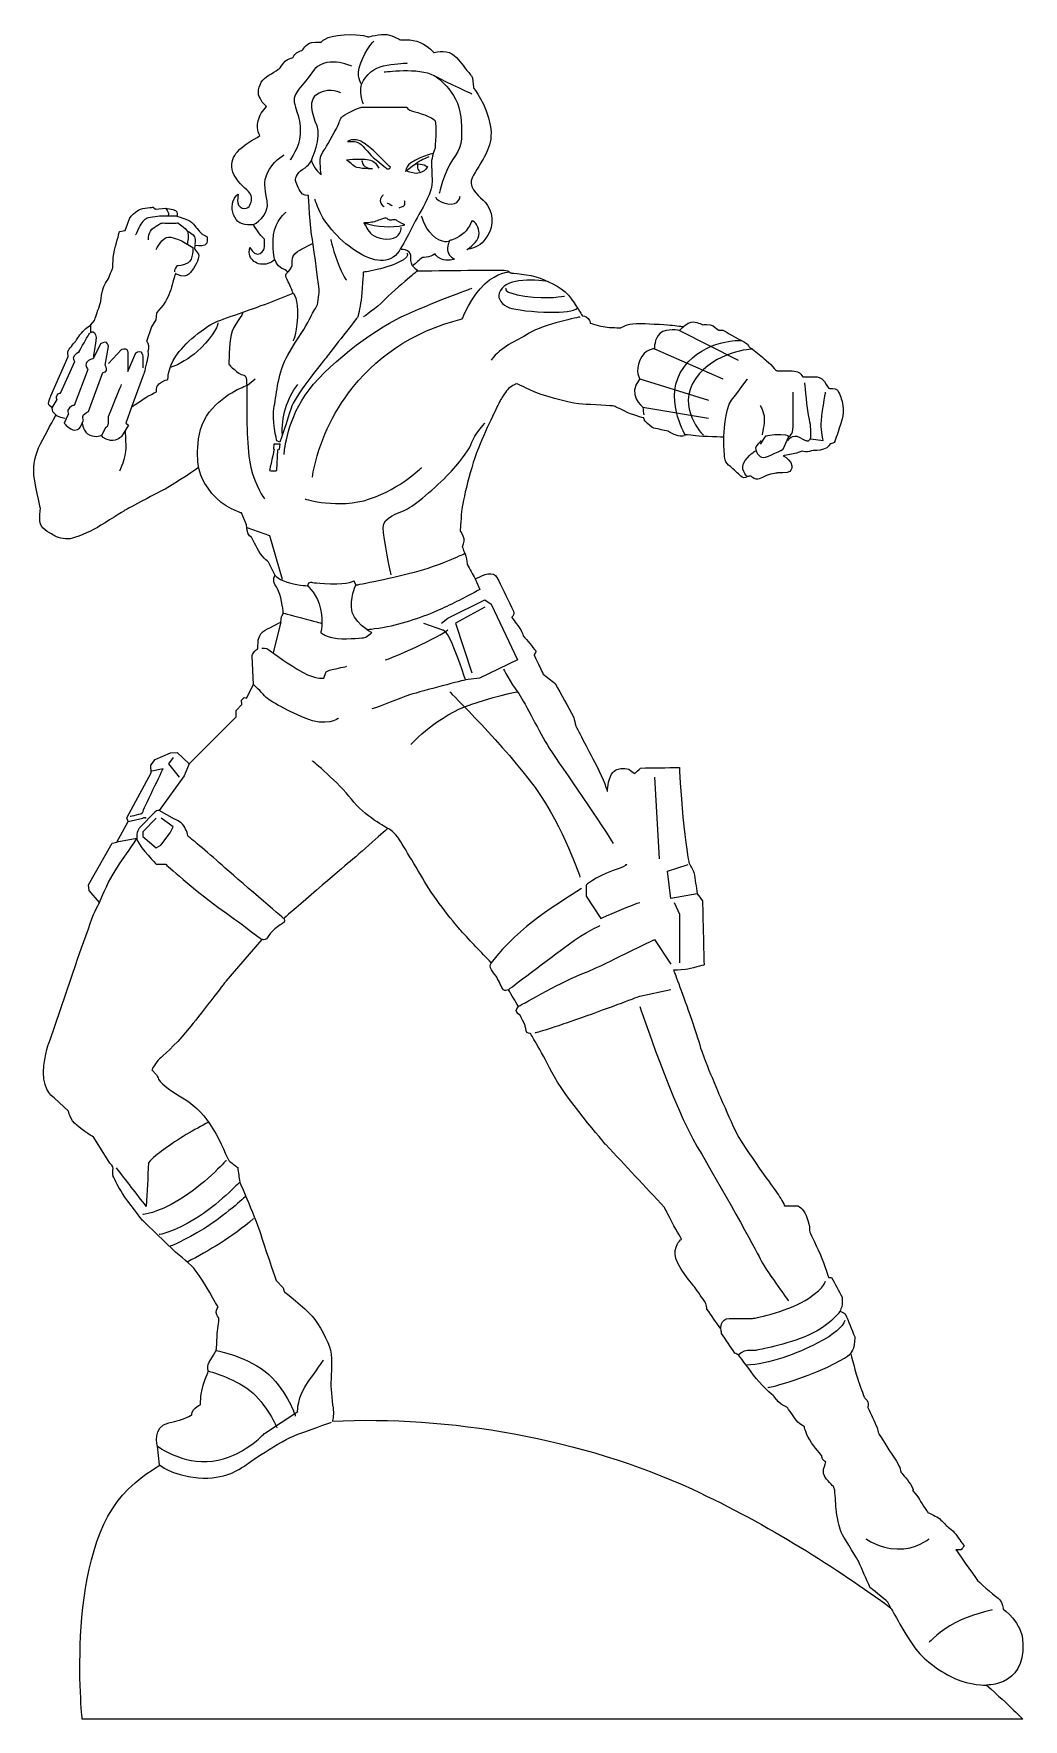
# Model space of a CAD drawing. Header units: centimetres. Extents: x -32.6 to -3.2, y -24.7 to 25.3.
import ezdxf

# ---------------------------------------------------------------- set-up
doc = ezdxf.new("R2010")
doc.units = ezdxf.units.CM
doc.header["$MEASUREMENT"] = 0
doc.layers.add('Camada 1', color=7, linetype='Continuous')

msp = doc.modelspace()

# ---------------------------------------------------------------- linework, layer by layer
at = {"layer": 'Camada 1', "color": 175, "lineweight": 9}
for points, knots in [([(-3.22494, -24.70016), (-3.22494, -24.70016), (-3.6093, -24.30725), (-4.30756, -23.68614), (-4.30756, -23.68614), (-4.12827, -23.67745), (-3.95626, -23.64415), (-3.80422, -23.57605), (-3.80422, -23.57605), (-3.45813, -23.42102), (-3.21535, -23.08578), (-3.22525, -22.45136), (-3.22525, -22.45136), (-3.23534, -21.80639), (-3.80973, -21.43858), (-3.80973, -21.43858), (-3.80973, -21.43858), (-3.80973, -21.43858), (-3.82987, -21.23702), (-3.91552, -21.15137), (-3.91552, -21.15137), (-4.00118, -21.06572), (-4.44452, -20.73832), (-4.57048, -20.57707), (-4.57048, -20.57707), (-4.69645, -20.41582), (-5.21548, -19.67265), (-5.21548, -19.67265), (-5.21548, -19.67265), (-5.16258, -19.67265), (-5.10966, -19.67265), (-5.05676, -19.67265), (-5.05676, -19.67265), (-5.02821, -19.62898), (-4.99963, -19.58529), (-4.97108, -19.54162), (-4.97108, -19.54162), (-4.97108, -19.54162), (-5.0769, -19.42069), (-5.17767, -19.26446), (-5.17767, -19.26446), (-5.27843, -19.10824), (-5.44977, -18.99742), (-5.50013, -18.94702), (-5.50013, -18.94702), (-5.5505, -18.89663), (-5.62107, -18.80595), (-5.73695, -18.72532), (-5.73695, -18.72532), (-5.85283, -18.6447), (-6.01411, -18.57425), (-6.04434, -18.56416), (-6.04434, -18.56416), (-6.07456, -18.55408), (-6.26857, -18.21653), (-6.32652, -18.13088), (-6.32652, -18.13088), (-6.38448, -18.04522), (-6.50035, -17.9117), (-6.50035, -17.9117), (-6.50035, -17.9117), (-6.50035, -17.9117), (-6.44746, -17.90415), (-6.56334, -17.72526), (-6.56334, -17.72526), (-6.67922, -17.54636), (-6.84805, -17.37006), (-6.84805, -17.37006), (-6.84805, -17.37006), (-6.84805, -17.37006), (-6.85561, -17.23148), (-6.98157, -17.04254), (-6.98157, -17.04254), (-7.10754, -16.85359), (-7.50807, -16.21874), (-7.50807, -16.21874), (-7.50807, -16.21874), (-7.52318, -16.16079), (-7.5383, -16.10286), (-7.55341, -16.04491), (-7.55341, -16.04491), (-7.64494, -15.84591), (-7.73644, -15.6469), (-7.82798, -15.4479), (-7.82798, -15.4479), (-7.82798, -15.4479), (-7.81034, -15.35466), (-7.82798, -15.29168), (-7.82798, -15.29168), (-7.84562, -15.2287), (-7.9313, -15.15313), (-7.9313, -15.15313), (-7.9313, -15.15313), (-7.9313, -15.15313), (-8.0371, -14.89115), (-8.10763, -14.67697), (-8.10763, -14.67697), (-8.17817, -14.4628), (-8.33945, -13.84047), (-8.33945, -13.84047), (-8.33945, -13.84047), (-8.33945, -13.84047), (-8.29158, -13.77246), (-8.25883, -13.68175), (-8.25883, -13.68175), (-8.22607, -13.59104), (-8.21602, -13.35425), (-8.21602, -13.35425), (-8.21602, -13.35425), (-8.31008, -13.12582), (-8.40411, -12.89741), (-8.49817, -12.66898), (-8.49817, -12.66898), (-8.54939, -12.64207), (-8.60061, -12.6152), (-8.65184, -12.58829), (-8.65184, -12.58829), (-8.65184, -12.58829), (-8.64175, -12.54292), (-8.60646, -12.4623), (-8.60646, -12.4623), (-8.57118, -12.38167), (-8.59638, -12.17255), (-8.59638, -12.17255), (-8.59638, -12.17255), (-8.70135, -11.97687), (-8.80635, -11.78116), (-8.91132, -11.58548), (-8.91132, -11.58548), (-8.93902, -11.58548), (-8.96675, -11.58548), (-8.99444, -11.58548), (-8.99444, -11.58548), (-8.99444, -11.58548), (-9.10027, -11.23782), (-9.2489, -10.89518), (-9.2489, -10.89518), (-9.39754, -10.55254), (-9.55607, -10.23263), (-9.55607, -10.23263), (-9.55607, -10.23263), (-9.55942, -10.1772), (-9.56281, -10.12178), (-9.56616, -10.06635), (-9.56616, -10.06635), (-9.56616, -10.06635), (-9.57372, -9.98573), (-9.6644, -9.75394), (-9.6644, -9.75394), (-9.75507, -9.52215), (-9.91383, -9.45911), (-9.91383, -9.45911), (-9.91383, -9.45911), (-10.04229, -9.45911), (-10.17075, -9.45911), (-10.29921, -9.45911), (-10.29921, -9.45911), (-10.36348, -9.32315), (-10.45672, -9.17668), (-10.5587, -9.02993), (-10.5587, -9.02993), (-10.69707, -8.83078), (-10.85167, -8.63108), (-10.97188, -8.45636), (-10.97188, -8.45636), (-11.16082, -8.18176), (-11.55892, -7.6073), (-11.66221, -7.43094), (-11.66221, -7.43094), (-11.76551, -7.25458), (-12.00726, -6.68774), (-12.11558, -6.45342), (-12.11558, -6.45342), (-12.2239, -6.21911), (-12.66987, -5.14585), (-12.76058, -4.87628), (-12.76058, -4.87628), (-12.85129, -4.60671), (-12.87896, -4.45052), (-13.11577, -3.78038), (-13.11577, -3.78038), (-13.35259, -3.11025), (-13.59446, -2.47281), (-13.59446, -2.47281), (-13.59446, -2.47281), (-13.59446, -2.47281), (-13.40801, -2.47031), (-13.24676, -2.44761), (-13.24676, -2.44761), (-13.08551, -2.42491), (-12.69251, -2.31409), (-12.69251, -2.31409), (-12.69251, -2.31409), (-12.70762, -1.67924), (-12.72276, -1.04436), (-12.73788, -0.40951), (-12.73788, -0.40951), (-12.78995, -0.34065), (-12.842, -0.27178), (-12.89407, -0.20292), (-12.89407, -0.20292), (-12.92597, 0.00702), (-12.9579, 0.21699), (-12.98981, 0.42693), (-12.98981, 0.42693), (-13.04017, 0.52602), (-13.09051, 0.62514), (-13.14088, 0.72423), (-13.14088, 0.72423), (-13.14088, 0.72423), (-13.25673, 1.344), (-13.32221, 2.06959), (-13.32221, 2.06959), (-13.38769, 2.79518), (-13.42288, 3.54591), (-13.42288, 3.54591), (-13.42288, 3.54591), (-13.80748, 3.54085), (-14.19211, 3.53582), (-14.5767, 3.53076), (-14.5767, 3.53076), (-14.6338, 3.47534), (-14.69094, 3.41988), (-14.74804, 3.36446), (-14.74804, 3.36446), (-14.80514, 3.4073), (-14.86224, 3.45011), (-14.91934, 3.49295), (-14.91934, 3.49295), (-14.91934, 3.49295), (-15.01761, 3.53076), (-15.12343, 3.52068), (-15.12343, 3.52068), (-15.22926, 3.51059), (-15.32749, 3.49801), (-15.43584, 3.34431), (-15.43584, 3.34431), (-15.5442, 3.19062), (-15.56187, 2.83284), (-15.56187, 2.83284), (-15.56187, 2.83284), (-15.56187, 2.83284), (-15.65258, 3.17548), (-15.89442, 3.62394), (-15.89442, 3.62394), (-16.13627, 4.0724), (-16.50157, 4.78288), (-16.50157, 4.78288), (-16.50157, 4.78288), (-16.52004, 4.86686), (-16.53854, 4.95083), (-16.557, 5.03481), (-16.557, 5.03481), (-16.7426, 5.36989), (-16.92822, 5.70497), (-17.11382, 6.04006), (-17.11382, 6.04006), (-17.2314, 6.13244), (-17.34899, 6.2248), (-17.46657, 6.31718), (-17.46657, 6.31718), (-17.46657, 6.31718), (-17.52955, 6.46329), (-17.56481, 6.5288), (-17.56481, 6.5288), (-17.60006, 6.59431), (-17.73867, 6.88152), (-17.73867, 6.88152), (-17.73867, 6.88152), (-17.71682, 6.91931), (-17.69501, 6.95712), (-17.67316, 6.99491), (-17.67316, 6.99491), (-17.80083, 7.1486), (-17.9285, 7.30226), (-18.05617, 7.45595), (-18.05617, 7.45595), (-18.07969, 7.51305), (-18.10319, 7.57019), (-18.12671, 7.62729), (-18.12671, 7.62729), (-18.2166, 7.752), (-18.30646, 7.87672), (-18.39634, 8.00143), (-18.39634, 8.00143), (-18.39634, 8.00143), (-18.3762, 8.0153), (-18.34722, 8.07953), (-18.34722, 8.07953), (-18.31825, 8.14376), (-18.34853, 8.18654), (-18.34853, 8.18654), (-18.34853, 8.18654), (-18.49805, 8.49392), (-18.64754, 8.80128), (-18.79706, 9.10866), (-18.79706, 9.10866), (-18.79706, 9.10866), (-18.85754, 9.24974), (-18.94067, 9.28503), (-18.94067, 9.28503), (-19.02379, 9.32031), (-19.21526, 9.26738), (-19.21526, 9.26738), (-19.21526, 9.26738), (-19.30597, 9.22707), (-19.39665, 9.18679), (-19.48736, 9.14648), (-19.48736, 9.14648), (-19.56546, 9.28923), (-19.64359, 9.43201), (-19.72168, 9.57477), (-19.72168, 9.57477), (-19.72168, 9.57477), (-19.72927, 9.7209), (-19.76199, 9.81917), (-19.76199, 9.81917), (-19.79472, 9.91744), (-19.86788, 10.08874), (-19.86788, 10.08874), (-19.86788, 10.08874), (-19.86788, 10.08874), (-19.81245, 10.24496), (-19.82507, 10.34573), (-19.82507, 10.34573), (-19.83768, 10.44649), (-19.92839, 10.55491), (-19.92839, 10.55491), (-19.92839, 10.55491), (-19.92839, 10.55491), (-19.91328, 10.86732), (-19.88808, 11.14445), (-19.88808, 11.14445), (-19.86288, 11.42158), (-19.62098, 12.47963), (-19.33882, 13.14979), (-19.33882, 13.14979), (-19.05667, 13.81996), (-18.72917, 14.45996), (-18.72917, 14.45996), (-18.72917, 14.45996), (-18.72917, 14.45996), (-18.59565, 14.67407), (-18.52764, 14.75722), (-18.52764, 14.75722), (-18.45963, 14.84038), (-18.25301, 14.94108), (-18.25301, 14.94108), (-18.25301, 14.94108), (-18.25301, 14.94108), (-17.95068, 14.78992), (-17.63434, 14.65893), (-17.63434, 14.65893), (-17.318, 14.52793), (-16.51977, 14.33146), (-16.29806, 14.3264), (-16.29806, 14.3264), (-16.07636, 14.32135), (-15.37338, 14.27351), (-15.37338, 14.27351), (-15.37338, 14.27351), (-15.37338, 14.27351), (-15.28773, 14.24328), (-15.06097, 14.12737), (-15.06097, 14.12737), (-14.83421, 14.01146), (-14.48151, 13.91835), (-14.48151, 13.91835), (-14.48151, 13.91835), (-14.48151, 13.91835), (-14.47901, 13.85286), (-14.37319, 13.7546), (-14.37319, 13.7546), (-14.26737, 13.65633), (-14.18424, 13.61855), (-14.18424, 13.61855), (-14.18424, 13.61855), (-14.04064, 13.58668), (-13.897, 13.55477), (-13.75339, 13.5229), (-13.75339, 13.5229), (-13.75339, 13.5229), (-13.54933, 13.38938), (-13.4032, 13.37427), (-13.4032, 13.37427), (-13.25706, 13.35915), (-13.25706, 13.42214), (-13.25706, 13.42214), (-13.25706, 13.42214), (-13.25706, 13.42214), (-13.15127, 13.42466), (-12.94215, 13.39191), (-12.94215, 13.39191), (-12.73303, 13.35915), (-12.10565, 13.35166), (-12.10565, 13.35166), (-12.10565, 13.35166), (-12.10565, 13.35166), (-12.10312, 13.26601), (-12.10565, 13.1753), (-12.10565, 13.1753), (-12.10818, 13.08459), (-12.08551, 12.75343), (-12.06409, 12.67531), (-12.06409, 12.67531), (-12.04267, 12.59718), (-11.98977, 12.53801), (-11.90915, 12.47503), (-11.90915, 12.47503), (-11.82852, 12.41204), (-11.63945, 12.23132), (-11.63945, 12.23132), (-11.63945, 12.23132), (-11.63945, 12.23132), (-11.57141, 12.14503), (-11.50779, 12.14439), (-11.50779, 12.14439), (-11.44417, 12.14375), (-11.41144, 12.18218), (-11.41144, 12.18218), (-11.41144, 12.18218), (-11.37658, 12.18702), (-11.3417, 12.19187), (-11.30684, 12.19671), (-11.30684, 12.19671), (-11.30684, 12.19671), (-11.27408, 12.17343), (-11.20729, 12.12364), (-11.20729, 12.12364), (-11.1405, 12.07385), (-10.9692, 12.13309), (-10.87599, 12.19104), (-10.87599, 12.19104), (-10.78278, 12.249), (-10.51577, 12.28678), (-10.51577, 12.28678), (-10.51577, 12.28678), (-10.51577, 12.28678), (-10.1933, 12.2855), (-10.14543, 12.32581), (-10.14543, 12.32581), (-10.09756, 12.36613), (-10.05225, 12.46183), (-10.11901, 12.59286), (-10.11901, 12.59286), (-10.18577, 12.72388), (-10.34702, 12.79695), (-10.34702, 12.79695), (-10.34702, 12.79695), (-10.34702, 12.79695), (-10.17066, 12.83726), (-10.04342, 12.85615), (-10.04342, 12.85615), (-9.91617, 12.87504), (-9.79152, 12.9393), (-9.79152, 12.9393), (-9.79152, 12.9393), (-9.79152, 12.9393), (-9.70206, 12.90405), (-9.62018, 12.91538), (-9.62018, 12.91538), (-9.53831, 12.92672), (-9.43876, 12.95442), (-9.43876, 12.95442), (-9.43876, 12.95442), (-9.43876, 12.95442), (-9.2876, 12.9418), (-9.14146, 12.98967), (-9.14146, 12.98967), (-8.99533, 13.03754), (-8.94746, 13.15473), (-8.94746, 13.15473), (-8.94746, 13.15473), (-8.94746, 13.15473), (-8.92354, 13.14717), (-8.86683, 13.16984), (-8.86683, 13.16984), (-8.81013, 13.19251), (-8.80388, 13.24922), (-8.80388, 13.24922), (-8.80388, 13.24922), (-8.80388, 13.24922), (-8.70562, 13.50626), (-8.60488, 13.85393), (-8.60488, 13.85393), (-8.50415, 14.2016), (-8.60488, 14.4485), (-8.60488, 14.4485), (-8.60488, 14.4485), (-8.60488, 14.4485), (-8.69053, 14.71051), (-8.7384, 14.75585), (-8.7384, 14.75585), (-8.78627, 14.80119), (-8.99289, 14.79866), (-8.99289, 14.79866), (-8.99289, 14.79866), (-8.99289, 14.79866), (-9.0357, 14.8692), (-9.11885, 15.00525), (-9.11885, 15.00525), (-9.20201, 15.1413), (-9.36323, 15.1388), (-9.36323, 15.1388), (-9.36323, 15.1388), (-9.49589, 15.1388), (-9.62853, 15.1388), (-9.7612, 15.1388), (-9.7612, 15.1388), (-9.7612, 15.1388), (-9.79648, 15.2144), (-9.85694, 15.26227), (-9.85694, 15.26227), (-9.91739, 15.31014), (-10.10384, 15.3152), (-10.10384, 15.3152), (-10.10384, 15.3152), (-10.24406, 15.3152), (-10.38432, 15.3152), (-10.52454, 15.3152), (-10.52454, 15.3152), (-10.52454, 15.3152), (-10.59255, 15.36054), (-10.65051, 15.44116), (-10.65051, 15.44116), (-10.70846, 15.52179), (-10.85962, 15.63766), (-10.85962, 15.63766), (-10.85962, 15.63766), (-10.99065, 15.74687), (-11.12164, 15.85605), (-11.25266, 15.96525), (-11.25266, 15.96525), (-11.28374, 15.98204), (-11.31482, 15.99886), (-11.3459, 16.01565), (-11.3459, 16.01565), (-11.36437, 16.0484), (-11.38286, 16.08116), (-11.40133, 16.11392), (-11.40133, 16.11392), (-11.64402, 16.24997), (-11.88675, 16.38602), (-12.12945, 16.52207), (-12.12945, 16.52207), (-12.17479, 16.52207), (-12.22016, 16.52207), (-12.2655, 16.52207), (-12.2655, 16.52207), (-12.2655, 16.52207), (-12.32848, 16.5951), (-12.42169, 16.65309), (-12.42169, 16.65309), (-12.5149, 16.71107), (-12.73654, 16.68584), (-12.73654, 16.68584), (-12.73654, 16.68584), (-12.73654, 16.68584), (-12.93307, 16.79167), (-13.06912, 16.76394), (-13.06912, 16.76394), (-13.20517, 16.73621), (-13.29329, 16.63295), (-13.29329, 16.63295), (-13.29329, 16.63295), (-13.29329, 16.63295), (-13.53014, 16.65815), (-13.69388, 16.67579), (-13.69388, 16.67579), (-13.85763, 16.69343), (-14.49245, 16.7236), (-14.60836, 16.7236), (-14.60836, 16.7236), (-14.72427, 16.7236), (-14.88802, 16.70845), (-14.9762, 16.67823), (-14.9762, 16.67823), (-15.06438, 16.648), (-15.16515, 16.5951), (-15.16515, 16.5951), (-15.16515, 16.5951), (-15.16515, 16.5951), (-15.49255, 16.59769), (-15.62985, 16.62036), (-15.62985, 16.62036), (-15.76715, 16.64303), (-16.07334, 16.73374), (-16.07334, 16.73374), (-16.07334, 16.73374), (-16.07334, 16.73374), (-16.06201, 16.78789), (-16.13255, 16.87104), (-16.13255, 16.87104), (-16.20309, 16.9542), (-16.30394, 16.95426), (-16.30394, 16.95426), (-16.30394, 16.95426), (-16.30394, 16.95426), (-16.41227, 17.13818), (-16.62641, 17.44806), (-16.62641, 17.44806), (-16.84056, 17.75794), (-17.24365, 17.94433), (-17.55606, 18.0678), (-17.55606, 18.0678), (-17.86847, 18.19126), (-18.43154, 18.22152), (-18.43154, 18.22152), (-18.43154, 18.22152), (-18.43154, 18.22152), (-18.44287, 18.2505), (-18.51847, 18.282), (-18.51847, 18.282), (-18.59406, 18.31351), (-18.67091, 18.30592), (-18.67091, 18.30592), (-18.67091, 18.30592), (-18.94219, 18.3051), (-19.21347, 18.30431), (-19.48474, 18.30348), (-19.48474, 18.30348), (-20.05621, 18.29678), (-20.62769, 18.29008), (-21.19916, 18.28337), (-21.19916, 18.28337), (-21.19916, 18.28337), (-21.20105, 18.29913), (-21.26278, 18.35772), (-21.26278, 18.35772), (-21.32451, 18.41632), (-21.34209, 18.43018), (-21.34209, 18.43018), (-21.34209, 18.43018), (-21.24468, 18.51544), (-21.14724, 18.60066), (-21.04982, 18.68592), (-21.04982, 18.68592), (-21.04982, 18.68592), (-20.96414, 18.68214), (-20.87471, 18.69978), (-20.87471, 18.69978), (-20.78528, 18.71742), (-20.67574, 18.7943), (-20.67574, 18.7943), (-20.67574, 18.7943), (-20.67574, 18.7943), (-20.66568, 18.7187), (-20.48932, 18.63555), (-20.48932, 18.63555), (-20.31296, 18.5524), (-20.10384, 18.63808), (-20.10384, 18.63808), (-20.10384, 18.63808), (-20.10384, 18.63808), (-20.26256, 18.71115), (-20.30034, 18.85475), (-20.30034, 18.85475), (-20.33813, 18.99836), (-20.23986, 19.18475), (-20.23986, 19.18475), (-20.23986, 19.18475), (-20.23986, 19.18475), (-20.09878, 19.20995), (-19.88966, 19.35105), (-19.88966, 19.35105), (-19.68055, 19.49216), (-19.58243, 19.77441), (-19.58243, 19.77441), (-19.58243, 19.77441), (-19.58243, 19.77441), (-19.51439, 19.75174), (-19.46905, 19.68873), (-19.46905, 19.68873), (-19.42371, 19.62571), (-19.32039, 19.45444), (-19.40101, 19.26044), (-19.40101, 19.26044), (-19.48164, 19.06643), (-19.73609, 18.91277), (-19.73609, 18.91277), (-19.73609, 18.91277), (-19.73609, 18.91277), (-19.42118, 18.97825), (-19.28007, 19.1143), (-19.28007, 19.1143), (-19.13897, 19.25035), (-18.90724, 19.59805), (-19.0141, 19.98856), (-19.0141, 19.98856), (-19.12096, 20.37906), (-19.36576, 20.42696), (-19.53709, 20.694), (-19.53709, 20.694), (-19.70843, 20.96105), (-19.51951, 21.12482), (-19.37843, 21.38684), (-19.37843, 21.38684), (-19.23735, 21.64885), (-18.93003, 21.99649), (-19.03585, 22.60617), (-19.03585, 22.60617), (-19.14168, 23.21585), (-19.53721, 23.72224), (-19.53721, 23.72224), (-19.53721, 23.72224), (-19.53721, 23.72224), (-19.54727, 23.89104), (-19.56744, 23.99937), (-19.56744, 23.99937), (-19.58761, 24.10769), (-19.69091, 24.16567), (-19.76647, 24.2715), (-19.76647, 24.2715), (-19.84204, 24.37732), (-19.98062, 24.59396), (-20.17965, 24.72749), (-20.17965, 24.72749), (-20.37868, 24.86101), (-20.72141, 24.7628), (-20.72141, 24.7628), (-20.72141, 24.7628), (-20.72141, 24.7628), (-20.83982, 24.93666), (-21.11695, 25.0601), (-21.11695, 25.0601), (-21.39408, 25.18353), (-21.70396, 25.1357), (-21.70396, 25.1357), (-21.70396, 25.1357), (-21.70396, 25.1357), (-21.90046, 25.26669), (-22.10202, 25.29472), (-22.10202, 25.29472), (-22.30359, 25.32275), (-22.66137, 25.22647), (-22.66137, 25.22647), (-22.66137, 25.22647), (-22.66137, 25.22647), (-22.79742, 25.31715), (-23.37437, 25.28945), (-23.37437, 25.28945), (-23.95133, 25.26175), (-24.06468, 25.06272), (-24.06468, 25.06272), (-24.06468, 25.06272), (-24.06468, 25.06272), (-24.17806, 25.09548), (-24.34184, 25.06272), (-24.34184, 25.06272), (-24.50562, 25.02996), (-24.61397, 24.83352), (-24.61397, 24.83352), (-24.61397, 24.83352), (-24.61397, 24.83352), (-24.71221, 24.80326), (-24.7878, 24.7529), (-24.7878, 24.7529), (-24.8634, 24.70253), (-24.88973, 24.61432), (-24.88973, 24.61432), (-24.88973, 24.61432), (-24.88973, 24.61432), (-25.04729, 24.57654), (-25.12036, 24.51102), (-25.12036, 24.51102), (-25.19342, 24.44551), (-25.29166, 24.28682), (-25.29166, 24.28682), (-25.29166, 24.28682), (-25.29166, 24.28682), (-25.59399, 24.10793), (-25.74012, 23.99458), (-25.74012, 23.99458), (-25.88626, 23.88123), (-25.96435, 23.59149), (-25.89381, 23.45544), (-25.89381, 23.45544), (-25.82328, 23.31939), (-25.79914, 23.26201), (-25.67461, 23.16579), (-25.67461, 23.16579), (-25.79744, 23.03428), (-25.88912, 22.8922), (-25.92691, 22.74012), (-25.92691, 22.74012), (-25.9614, 22.60136), (-25.95107, 22.45421), (-25.87867, 22.29915), (-25.87867, 22.29915), (-26.09099, 22.1614), (-26.36778, 22.02044), (-26.54189, 21.82092), (-26.54189, 21.82092), (-26.66468, 21.68015), (-26.73644, 21.51015), (-26.69835, 21.2915), (-26.69835, 21.2915), (-26.66148, 21.07988), (-26.40011, 20.79773), (-26.26153, 20.68687), (-26.26153, 20.68687), (-26.12295, 20.57602), (-26.10787, 20.44753), (-26.12801, 20.35935), (-26.12801, 20.35935), (-26.14815, 20.27117), (-26.20108, 20.08978), (-26.40264, 20.14773), (-26.40264, 20.14773), (-26.6042, 20.20569), (-26.51852, 20.55838), (-26.51852, 20.55838), (-26.51852, 20.55838), (-26.51852, 20.55838), (-26.62181, 20.51304), (-26.67724, 20.33165), (-26.67724, 20.33165), (-26.73266, 20.15026), (-26.67721, 19.89711), (-26.53107, 19.75223), (-26.53107, 19.75223), (-26.38494, 19.60734), (-26.0625, 19.65655), (-26.0625, 19.65655), (-26.0625, 19.65655), (-26.0625, 19.65655), (-25.99321, 19.52428), (-25.90628, 19.41343), (-25.90628, 19.41343), (-25.81935, 19.30258), (-25.73997, 19.22707), (-25.73997, 19.22707), (-25.73997, 19.22707), (-25.73997, 19.22707), (-25.72995, 18.99656), (-25.74884, 18.94744), (-25.74884, 18.94744), (-25.76773, 18.89833), (-25.82812, 18.78135), (-25.95031, 18.77629), (-25.95031, 18.77629), (-26.07249, 18.77123), (-26.17201, 18.98038), (-26.17201, 18.98038), (-26.17201, 18.98038), (-26.20056, 18.88135), (-26.19901, 18.79915), (-26.17356, 18.73068), (-26.17356, 18.73068), (-26.12387, 18.59704), (-26.00077, 18.51093), (-25.8621, 18.48579), (-25.8621, 18.48579), (-25.71584, 18.45928), (-25.55218, 18.50051), (-25.43895, 18.62522), (-25.43895, 18.62522), (-25.43895, 18.62522), (-25.39989, 18.55593), (-25.35958, 18.48664), (-25.35958, 18.48664), (-25.31927, 18.41735), (-25.23358, 18.35062), (-25.16935, 18.33423), (-25.16935, 18.33423), (-25.10512, 18.31784), (-25.04714, 18.24483), (-25.04714, 18.24483), (-25.04714, 18.24483), (-25.04714, 18.24483), (-25.10634, 18.20199), (-25.11012, 18.17048), (-25.11012, 18.17048), (-25.1139, 18.13897), (-25.08745, 18.0483), (-25.03202, 17.95509), (-25.03202, 17.95509), (-24.9766, 17.86188), (-24.88973, 17.62384), (-24.88973, 17.62384), (-24.88973, 17.62384), (-24.88973, 17.62384), (-25.72879, 17.28943), (-25.72879, 17.28943), (-25.72879, 17.28943), (-25.72879, 17.28943), (-26.53503, 17.00734), (-27.03892, 16.82592), (-27.03892, 16.82592), (-27.54281, 16.6445), (-28.13738, 16.0953), (-28.37419, 15.75266), (-28.37419, 15.75266), (-28.61101, 15.41002), (-28.60476, 15.0573), (-28.60476, 15.0573), (-28.60476, 15.0573), (-28.60476, 15.0573), (-28.72948, 15.03965), (-28.85544, 14.94267), (-28.85544, 14.94267), (-28.98141, 14.84568), (-28.94496, 14.69327), (-28.94496, 14.69327), (-28.94496, 14.69327), (-28.94496, 14.69327), (-29.0407, 14.65043), (-29.19692, 14.56224), (-29.19692, 14.56224), (-29.35314, 14.47406), (-29.68826, 14.23725), (-29.68826, 14.23725), (-29.68826, 14.23725), (-29.68826, 14.23725), (-29.3256, 15.20965), (-29.3256, 15.20965), (-29.3256, 15.20965), (-29.3256, 15.20965), (-29.23498, 15.53973), (-29.20728, 15.6909), (-29.20728, 15.6909), (-29.17958, 15.84206), (-29.20475, 15.8874), (-29.20475, 15.8874), (-29.20475, 15.8874), (-29.20475, 15.8874), (-29.16444, 15.9378), (-29.18208, 16.06879), (-29.18208, 16.06879), (-29.19973, 16.19978), (-29.2401, 16.19226), (-29.2401, 16.19226), (-29.2401, 16.19226), (-29.2401, 16.19226), (-29.09649, 16.62308), (-29.09649, 16.62308), (-29.09649, 16.62308), (-29.09649, 16.62308), (-28.96803, 16.82966), (-28.96803, 16.82966), (-28.96803, 16.82966), (-28.96803, 16.82966), (-28.94801, 17.03113), (-28.94801, 17.03113), (-28.94801, 17.03113), (-28.94801, 17.03113), (-28.83969, 17.16216), (-28.74898, 17.27051), (-28.74898, 17.27051), (-28.65827, 17.37886), (-28.55004, 17.60562), (-28.50217, 17.7996), (-28.50217, 17.7996), (-28.4543, 17.99357), (-28.38007, 18.20772), (-28.38007, 18.20772), (-28.38007, 18.20772), (-28.38007, 18.20772), (-28.35487, 18.18633), (-28.22132, 18.1334), (-28.22132, 18.1334), (-28.08777, 18.08047), (-27.9669, 18.20781), (-27.9669, 18.20781), (-27.9669, 18.20781), (-27.9669, 18.20781), (-27.88877, 18.26829), (-27.76786, 18.49755), (-27.76786, 18.49755), (-27.64696, 18.72681), (-27.70238, 18.7823), (-27.70238, 18.7823), (-27.70238, 18.7823), (-27.70238, 18.7823), (-27.81829, 18.93849), (-27.81829, 18.93849), (-27.81829, 18.93849), (-27.81829, 18.93849), (-27.80318, 19.04178), (-27.80318, 19.04178), (-27.80318, 19.04178), (-27.80318, 19.04178), (-27.60415, 18.99897), (-27.50588, 19.04934), (-27.50588, 19.04934), (-27.40761, 19.0997), (-27.44293, 19.29121), (-27.44293, 19.29121), (-27.44293, 19.29121), (-27.44293, 19.29121), (-27.61426, 19.397), (-27.61426, 19.397), (-27.61426, 19.397), (-27.61426, 19.397), (-27.77298, 19.57337), (-27.84352, 19.66661), (-27.84352, 19.66661), (-27.91406, 19.75984), (-27.97454, 19.77999), (-28.07784, 19.81777), (-28.07784, 19.81777), (-28.18113, 19.85555), (-28.3361, 19.90854), (-28.3361, 19.90854), (-28.3361, 19.90854), (-28.3361, 19.90854), (-28.3046, 20.0345), (-28.38397, 20.07984), (-28.38397, 20.07984), (-28.46335, 20.12518), (-28.67119, 20.14158), (-28.67119, 20.14158), (-28.67119, 20.14158), (-28.67119, 20.14158), (-28.97601, 20.12019), (-28.97601, 20.12019), (-28.97601, 20.12019), (-28.97601, 20.12019), (-29.04655, 20.17183), (-29.04655, 20.17183), (-29.04655, 20.17183), (-29.04655, 20.17183), (-29.33504, 20.16806), (-29.47737, 20.08868), (-29.47737, 20.08868), (-29.6197, 20.00931), (-29.73814, 19.85686), (-29.73814, 19.85686), (-29.73814, 19.85686), (-29.73814, 19.85686), (-29.87678, 19.47903), (-29.87678, 19.47903), (-29.87678, 19.47903), (-29.87678, 19.47903), (-30.04305, 19.45383), (-30.04305, 19.45383), (-30.04305, 19.45383), (-30.04305, 19.45383), (-30.07581, 19.31275), (-30.16399, 19.01545), (-30.16399, 19.01545), (-30.25217, 18.71816), (-30.23965, 18.37058), (-30.23965, 18.37058), (-30.23965, 18.37058), (-30.23965, 18.37058), (-30.29257, 18.25973), (-30.3505, 18.10854), (-30.3505, 18.10854), (-30.40842, 17.95734), (-30.50166, 17.89957), (-30.55206, 17.69548), (-30.55206, 17.69548), (-30.60246, 17.49139), (-30.59237, 17.37804), (-30.59237, 17.37804), (-30.59237, 17.37804), (-30.59237, 17.37804), (-30.5949, 17.35284), (-30.66038, 17.18154), (-30.66038, 17.18154), (-30.72586, 17.01023), (-30.78385, 16.81123), (-30.78385, 16.81123), (-30.78385, 16.81123), (-30.78385, 16.81123), (-30.89973, 16.67265), (-30.89973, 16.67265), (-30.89973, 16.67265), (-30.89973, 16.67265), (-30.99799, 16.63237), (-31.12902, 16.48876), (-31.12902, 16.48876), (-31.26004, 16.34516), (-31.33064, 16.21672), (-31.33064, 16.21672), (-31.33064, 16.21672), (-31.33064, 16.21672), (-31.45913, 16.058), (-31.5347, 15.96227), (-31.5347, 15.96227), (-31.61026, 15.86653), (-31.56496, 15.74812), (-31.56496, 15.74812), (-31.56496, 15.74812), (-31.56496, 15.74812), (-32.0789, 14.57669), (-32.0789, 14.57669), (-32.0789, 14.57669), (-32.0789, 14.57669), (-32.11921, 14.49104), (-32.14441, 14.40285), (-32.14441, 14.40285), (-32.16961, 14.31467), (-32.12424, 14.28698), (-32.12424, 14.28698), (-32.12424, 14.28698), (-32.12424, 14.28698), (-32.03987, 14.22277), (-32.03987, 14.22277), (-32.03987, 14.22277), (-32.03987, 14.22277), (-32.03987, 14.20891), (-32.03231, 14.15601), (-32.03231, 14.15601), (-32.02475, 14.10312), (-32.00836, 14.08672), (-32.00836, 14.08672), (-32.00836, 14.08672), (-32.00836, 14.08672), (-31.92902, 14.00735), (-31.92902, 14.00735), (-31.92902, 14.00735), (-31.92902, 14.00735), (-32.1356, 13.62946), (-32.32205, 13.28176), (-32.32205, 13.28176), (-32.5085, 12.93406), (-32.58916, 12.647), (-32.58916, 12.3497), (-32.58916, 12.3497), (-32.58916, 12.0524), (-32.38765, 11.23114), (-32.38765, 11.23114), (-32.38765, 11.23114), (-32.38765, 11.23114), (-32.44308, 10.95904), (-32.38765, 10.77262), (-32.38765, 10.77262), (-32.33223, 10.5862), (-32.04502, 10.48035), (-31.98456, 10.42998), (-31.98456, 10.42998), (-31.92411, 10.37961), (-31.67718, 10.30904), (-31.5109, 10.33424), (-31.5109, 10.33424), (-31.34462, 10.35944), (-30.94656, 10.53074), (-30.69966, 10.67182), (-30.69966, 10.67182), (-30.45276, 10.8129), (-29.89354, 11.17324), (-29.89354, 11.17324), (-29.89354, 11.17324), (-29.89354, 11.17324), (-29.02443, 11.63938), (-28.69188, 11.81071), (-28.69188, 11.81071), (-28.35932, 11.98205), (-27.69422, 12.45056), (-27.69422, 12.45056), (-27.69422, 12.45056), (-27.69422, 12.45056), (-27.63879, 12.09783), (-27.30118, 11.67963), (-27.30118, 11.67963), (-26.96357, 11.26142), (-26.42446, 11.10023), (-26.42446, 11.10023), (-26.42446, 11.10023), (-26.42446, 11.10023), (-26.27329, 10.75257), (-26.27329, 10.75257), (-26.27329, 10.75257), (-26.27329, 10.75257), (-26.26823, 10.73746), (-26.25312, 10.57621), (-26.25312, 10.57621), (-26.23801, 10.41496), (-26.12716, 10.38473), (-26.12716, 10.38473), (-26.12716, 10.38473), (-26.12716, 10.38473), (-26.07173, 10.28393), (-25.95585, 10.05218), (-25.95585, 10.05218), (-25.83997, 9.82042), (-25.62455, 9.64409), (-25.62455, 9.64409), (-25.62455, 9.64409), (-25.62455, 9.64409), (-25.42055, 9.24861), (-25.42055, 9.24861), (-25.42055, 9.24861), (-25.42055, 9.24861), (-25.46339, 9.20327), (-25.46339, 9.09495), (-25.46339, 9.09495), (-25.46339, 8.98663), (-25.42055, 9.00174), (-25.31978, 8.77498), (-25.31978, 8.77498), (-25.21902, 8.54822), (-25.1812, 8.13011), (-25.1812, 8.13011), (-25.1812, 8.13011), (-25.1812, 8.13011), (-25.21143, 8.0646), (-25.22907, 8.01673), (-25.22907, 8.01673), (-25.24672, 7.96886), (-25.25427, 7.85801), (-25.25427, 7.85801), (-25.25427, 7.85801), (-25.25427, 7.85801), (-25.66742, 7.65648), (-25.77702, 7.58466), (-25.77702, 7.58466), (-25.88662, 7.51284), (-25.92441, 7.32892), (-25.92441, 7.32892), (-25.92441, 7.32892), (-25.92441, 7.32892), (-25.93199, 7.0695), (-25.93199, 7.0695), (-25.93199, 7.0695), (-25.93199, 7.0695), (-25.96728, 7.0695), (-26.03026, 7.00146), (-26.03026, 7.00146), (-26.09324, 6.93342), (-26.10583, 6.85282), (-26.10583, 6.85282), (-26.10583, 6.85282), (-26.10583, 6.85282), (-26.06804, 6.00895), (-26.06804, 6.00895), (-26.06804, 6.00895), (-26.06804, 6.00895), (-26.26958, 5.6008), (-26.26958, 5.6008), (-26.26958, 5.6008), (-26.26958, 5.6008), (-26.34517, 5.62599), (-26.34517, 5.62599), (-26.34517, 5.62599), (-26.34517, 5.62599), (-26.4258, 5.54031), (-26.4258, 5.54031), (-26.4258, 5.54031), (-26.4258, 5.54031), (-26.41068, 5.41435), (-26.41068, 5.41435), (-26.41068, 5.41435), (-26.41068, 5.41435), (-26.57696, 5.23799), (-26.57696, 5.23799), (-26.57696, 5.23799), (-26.57696, 5.23799), (-26.58199, 5.04651), (-26.58199, 5.04651), (-26.58199, 5.04651), (-26.58199, 5.04651), (-27.97272, 3.65584), (-27.97272, 3.65584), (-27.97272, 3.65584), (-27.97272, 3.65584), (-28.3355, 3.99342), (-28.3355, 3.99342), (-28.3355, 3.99342), (-28.3355, 3.99342), (-28.53203, 3.97831), (-28.53203, 3.97831), (-28.53203, 3.97831), (-28.53203, 3.97831), (-28.98552, 3.78684), (-28.98552, 3.78684), (-28.98552, 3.78684), (-28.98552, 3.78684), (-29.11651, 3.61553), (-29.11651, 3.61553), (-29.11651, 3.61553), (-29.11651, 3.61553), (-29.10643, 3.38374), (-29.10643, 3.38374), (-29.10643, 3.38374), (-29.10643, 3.38374), (-29.82202, 2.04853), (-29.82202, 2.04853), (-29.82202, 2.04853), (-29.82202, 2.04853), (-29.78171, 1.94777), (-29.78171, 1.94777), (-29.78171, 1.94777), (-29.78171, 1.94777), (-30.11929, 1.328), (-30.11929, 1.328), (-30.11929, 1.328), (-30.11929, 1.328), (-30.26037, 1.29777), (-30.26037, 1.29777), (-30.26037, 1.29777), (-30.26037, 1.29777), (-30.96085, 0.06327), (-30.96085, 0.06327), (-30.96085, 0.06327), (-30.96085, 0.06327), (-30.94068, -0.10804), (-30.94068, -0.10804), (-30.94068, -0.10804), (-30.94068, -0.10804), (-30.63332, -0.46076), (-30.63332, -0.46076), (-30.63332, -0.46076), (-30.63332, -0.46076), (-30.7744, -0.69255), (-30.91045, -1.08053), (-30.91045, -1.08053), (-31.0465, -1.46851), (-31.32363, -2.23941), (-31.32363, -2.23941), (-31.32363, -2.23941), (-31.32363, -2.23941), (-32.11476, -4.56719), (-32.11476, -4.56719), (-32.11476, -4.56719), (-32.11476, -4.56719), (-32.28104, -4.93503), (-32.29615, -5.50439), (-32.29615, -5.50439), (-32.31127, -6.07376), (-31.96872, -6.26518), (-31.96872, -6.26518), (-31.96872, -6.26518), (-31.96872, -6.26518), (-31.56057, -6.64813), (-31.56057, -6.64813), (-31.56057, -6.64813), (-31.56057, -6.64813), (-31.50514, -6.91517), (-31.31367, -7.07139), (-31.31367, -7.07139), (-31.12219, -7.22761), (-30.79978, -7.43417), (-30.79978, -7.43417), (-30.79978, -7.43417), (-30.79978, -7.43417), (-30.3313, -8.19489), (-30.3313, -8.19489), (-30.3313, -8.19489), (-30.3313, -8.19489), (-30.20534, -8.30325), (-30.23307, -8.35112), (-30.23307, -8.35112), (-30.26079, -8.39899), (-30.23307, -8.57532), (-30.23307, -8.57532), (-30.23307, -8.57532), (-30.23307, -8.57532), (-30.1071, -8.8575), (-29.95088, -9.09938), (-29.95088, -9.09938), (-29.79466, -9.34125), (-29.36646, -9.88536), (-29.36646, -9.88536), (-29.36646, -9.88536), (-29.36646, -9.88536), (-28.80221, -10.43955), (-28.4898, -10.73179), (-28.4898, -10.73179), (-28.17738, -11.02404), (-27.96577, -11.15), (-27.76424, -11.40699), (-27.76424, -11.40699), (-27.56271, -11.66397), (-27.11686, -12.46751), (-27.11686, -12.46751), (-27.11686, -12.46751), (-27.11686, -12.46751), (-27.17479, -12.51288), (-27.16976, -12.62876), (-27.16976, -12.62876), (-27.16473, -12.74463), (-27.09416, -12.74972), (-27.08911, -12.81018), (-27.08911, -12.81018), (-27.08405, -12.87063), (-27.14453, -13.16793), (-27.14453, -13.31406), (-27.14453, -13.31406), (-27.14453, -13.4602), (-27.16973, -13.75244), (-27.16973, -13.75244), (-27.16973, -13.75244), (-27.16973, -13.75244), (-27.19493, -13.81289), (-27.33601, -14.02454), (-27.33601, -14.02454), (-27.47708, -14.23619), (-27.40411, -14.36718), (-27.40411, -14.36718), (-27.40411, -14.36718), (-27.40411, -14.36718), (-27.52002, -14.64181), (-27.58047, -14.8711), (-27.58047, -14.8711), (-27.64092, -15.10039), (-27.63974, -15.35984), (-27.63974, -15.35984), (-27.63974, -15.35984), (-27.63974, -15.35984), (-27.7065, -15.39135), (-27.80095, -15.46439), (-27.80095, -15.46439), (-27.89541, -15.53742), (-27.89169, -15.66732), (-27.89169, -15.66732), (-27.89169, -15.66732), (-27.89169, -15.66732), (-28.0882, -15.79834), (-28.582, -15.90413), (-28.582, -15.90413), (-29.0758, -16.00993), (-28.91455, -16.59453), (-28.91455, -16.59453), (-28.91455, -16.59453), (-28.91455, -16.59453), (-28.85913, -17.14376), (-28.85913, -17.14376), (-28.85913, -17.14376), (-28.85913, -17.14376), (-28.85413, -17.14873), (-28.84353, -17.15759), (-28.84353, -17.15759), (-29.20021, -17.3704), (-29.51531, -17.60916), (-29.78171, -17.87438), (-29.78171, -17.87438), (-31.68461, -19.64732), (-31.14922, -24.70016), (-31.14922, -24.70016), (-31.14922, -24.70016), (-21.84114, -24.70016), (-12.53303, -24.70016), (-3.22494, -24.70016)], [0, 0, 0, 0, 0.00277778, 0.00277778, 0.00277778, 0.00277778, 0.00555556, 0.00555556, 0.00555556, 0.00555556, 0.00833333, 0.00833333, 0.00833333, 0.00833333, 0.01111111, 0.01111111, 0.01111111, 0.01111111, 0.01388889, 0.01388889, 0.01388889, 0.01388889, 0.01666667, 0.01666667, 0.01666667, 0.01666667, 0.01944444, 0.01944444, 0.01944444, 0.01944444, 0.02222222, 0.02222222, 0.02222222, 0.02222222, 0.025, 0.025, 0.025, 0.025, 0.02777778, 0.02777778, 0.02777778, 0.02777778, 0.03055556, 0.03055556, 0.03055556, 0.03055556, 0.03333333, 0.03333333, 0.03333333, 0.03333333, 0.03611111, 0.03611111, 0.03611111, 0.03611111, 0.03888889, 0.03888889, 0.03888889, 0.03888889, 0.04166667, 0.04166667, 0.04166667, 0.04166667, 0.04444444, 0.04444444, 0.04444444, 0.04444444, 0.04722222, 0.04722222, 0.04722222, 0.04722222, 0.05, 0.05, 0.05, 0.05, 0.05277778, 0.05277778, 0.05277778, 0.05277778, 0.05555556, 0.05555556, 0.05555556, 0.05555556, 0.05833333, 0.05833333, 0.05833333, 0.05833333, 0.06111111, 0.06111111, 0.06111111, 0.06111111, 0.06388889, 0.06388889, 0.06388889, 0.06388889, 0.06666667, 0.06666667, 0.06666667, 0.06666667, 0.06944444, 0.06944444, 0.06944444, 0.06944444, 0.07222222, 0.07222222, 0.07222222, 0.07222222, 0.075, 0.075, 0.075, 0.075, 0.07777778, 0.07777778, 0.07777778, 0.07777778, 0.08055556, 0.08055556, 0.08055556, 0.08055556, 0.08333333, 0.08333333, 0.08333333, 0.08333333, 0.08611111, 0.08611111, 0.08611111, 0.08611111, 0.08888889, 0.08888889, 0.08888889, 0.08888889, 0.09166667, 0.09166667, 0.09166667, 0.09166667, 0.09444444, 0.09444444, 0.09444444, 0.09444444, 0.09722222, 0.09722222, 0.09722222, 0.09722222, 0.1, 0.1, 0.1, 0.1, 0.10277778, 0.10277778, 0.10277778, 0.10277778, 0.10555556, 0.10555556, 0.10555556, 0.10555556, 0.10833333, 0.10833333, 0.10833333, 0.10833333, 0.11111111, 0.11111111, 0.11111111, 0.11111111, 0.11388889, 0.11388889, 0.11388889, 0.11388889, 0.11666667, 0.11666667, 0.11666667, 0.11666667, 0.11944444, 0.11944444, 0.11944444, 0.11944444, 0.12222222, 0.12222222, 0.12222222, 0.12222222, 0.125, 0.125, 0.125, 0.125, 0.12777778, 0.12777778, 0.12777778, 0.12777778, 0.13055556, 0.13055556, 0.13055556, 0.13055556, 0.13333333, 0.13333333, 0.13333333, 0.13333333, 0.13611111, 0.13611111, 0.13611111, 0.13611111, 0.13888889, 0.13888889, 0.13888889, 0.13888889, 0.14166667, 0.14166667, 0.14166667, 0.14166667, 0.14444444, 0.14444444, 0.14444444, 0.14444444, 0.14722222, 0.14722222, 0.14722222, 0.14722222, 0.15, 0.15, 0.15, 0.15, 0.15277778, 0.15277778, 0.15277778, 0.15277778, 0.15555556, 0.15555556, 0.15555556, 0.15555556, 0.15833333, 0.15833333, 0.15833333, 0.15833333, 0.16111111, 0.16111111, 0.16111111, 0.16111111, 0.16388889, 0.16388889, 0.16388889, 0.16388889, 0.16666667, 0.16666667, 0.16666667, 0.16666667, 0.16944444, 0.16944444, 0.16944444, 0.16944444, 0.17222222, 0.17222222, 0.17222222, 0.17222222, 0.175, 0.175, 0.175, 0.175, 0.17777778, 0.17777778, 0.17777778, 0.17777778, 0.18055556, 0.18055556, 0.18055556, 0.18055556, 0.18333333, 0.18333333, 0.18333333, 0.18333333, 0.18611111, 0.18611111, 0.18611111, 0.18611111, 0.18888889, 0.18888889, 0.18888889, 0.18888889, 0.19166667, 0.19166667, 0.19166667, 0.19166667, 0.19444444, 0.19444444, 0.19444444, 0.19444444, 0.19722222, 0.19722222, 0.19722222, 0.19722222, 0.2, 0.2, 0.2, 0.2, 0.20277778, 0.20277778, 0.20277778, 0.20277778, 0.20555556, 0.20555556, 0.20555556, 0.20555556, 0.20833333, 0.20833333, 0.20833333, 0.20833333, 0.21111111, 0.21111111, 0.21111111, 0.21111111, 0.21388889, 0.21388889, 0.21388889, 0.21388889, 0.21666667, 0.21666667, 0.21666667, 0.21666667, 0.21944444, 0.21944444, 0.21944444, 0.21944444, 0.22222222, 0.22222222, 0.22222222, 0.22222222, 0.225, 0.225, 0.225, 0.225, 0.22777778, 0.22777778, 0.22777778, 0.22777778, 0.23055556, 0.23055556, 0.23055556, 0.23055556, 0.23333333, 0.23333333, 0.23333333, 0.23333333, 0.23611111, 0.23611111, 0.23611111, 0.23611111, 0.23888889, 0.23888889, 0.23888889, 0.23888889, 0.24166667, 0.24166667, 0.24166667, 0.24166667, 0.24444444, 0.24444444, 0.24444444, 0.24444444, 0.24722222, 0.24722222, 0.24722222, 0.24722222, 0.25, 0.25, 0.25, 0.25, 0.25277778, 0.25277778, 0.25277778, 0.25277778, 0.25555556, 0.25555556, 0.25555556, 0.25555556, 0.25833333, 0.25833333, 0.25833333, 0.25833333, 0.26111111, 0.26111111, 0.26111111, 0.26111111, 0.26388889, 0.26388889, 0.26388889, 0.26388889, 0.26666667, 0.26666667, 0.26666667, 0.26666667, 0.26944444, 0.26944444, 0.26944444, 0.26944444, 0.27222222, 0.27222222, 0.27222222, 0.27222222, 0.275, 0.275, 0.275, 0.275, 0.27777778, 0.27777778, 0.27777778, 0.27777778, 0.28055556, 0.28055556, 0.28055556, 0.28055556, 0.28333333, 0.28333333, 0.28333333, 0.28333333, 0.28611111, 0.28611111, 0.28611111, 0.28611111, 0.28888889, 0.28888889, 0.28888889, 0.28888889, 0.29166667, 0.29166667, 0.29166667, 0.29166667, 0.29444444, 0.29444444, 0.29444444, 0.29444444, 0.29722222, 0.29722222, 0.29722222, 0.29722222, 0.3, 0.3, 0.3, 0.3, 0.30277778, 0.30277778, 0.30277778, 0.30277778, 0.30555556, 0.30555556, 0.30555556, 0.30555556, 0.30833333, 0.30833333, 0.30833333, 0.30833333, 0.31111111, 0.31111111, 0.31111111, 0.31111111, 0.31388889, 0.31388889, 0.31388889, 0.31388889, 0.31666667, 0.31666667, 0.31666667, 0.31666667, 0.31944444, 0.31944444, 0.31944444, 0.31944444, 0.32222222, 0.32222222, 0.32222222, 0.32222222, 0.325, 0.325, 0.325, 0.325, 0.32777778, 0.32777778, 0.32777778, 0.32777778, 0.33055556, 0.33055556, 0.33055556, 0.33055556, 0.33333333, 0.33333333, 0.33333333, 0.33333333, 0.33611111, 0.33611111, 0.33611111, 0.33611111, 0.33888889, 0.33888889, 0.33888889, 0.33888889, 0.34166667, 0.34166667, 0.34166667, 0.34166667, 0.34444444, 0.34444444, 0.34444444, 0.34444444, 0.34722222, 0.34722222, 0.34722222, 0.34722222, 0.35, 0.35, 0.35, 0.35, 0.35277778, 0.35277778, 0.35277778, 0.35277778, 0.35555556, 0.35555556, 0.35555556, 0.35555556, 0.35833333, 0.35833333, 0.35833333, 0.35833333, 0.36111111, 0.36111111, 0.36111111, 0.36111111, 0.36388889, 0.36388889, 0.36388889, 0.36388889, 0.36666667, 0.36666667, 0.36666667, 0.36666667, 0.36944444, 0.36944444, 0.36944444, 0.36944444, 0.37222222, 0.37222222, 0.37222222, 0.37222222, 0.375, 0.375, 0.375, 0.375, 0.37777778, 0.37777778, 0.37777778, 0.37777778, 0.38055556, 0.38055556, 0.38055556, 0.38055556, 0.38333333, 0.38333333, 0.38333333, 0.38333333, 0.38611111, 0.38611111, 0.38611111, 0.38611111, 0.38888889, 0.38888889, 0.38888889, 0.38888889, 0.39166667, 0.39166667, 0.39166667, 0.39166667, 0.39444444, 0.39444444, 0.39444444, 0.39444444, 0.39722222, 0.39722222, 0.39722222, 0.39722222, 0.4, 0.4, 0.4, 0.4, 0.40277778, 0.40277778, 0.40277778, 0.40277778, 0.40555556, 0.40555556, 0.40555556, 0.40555556, 0.40833333, 0.40833333, 0.40833333, 0.40833333, 0.41111111, 0.41111111, 0.41111111, 0.41111111, 0.41388889, 0.41388889, 0.41388889, 0.41388889, 0.41666667, 0.41666667, 0.41666667, 0.41666667, 0.41944444, 0.41944444, 0.41944444, 0.41944444, 0.42222222, 0.42222222, 0.42222222, 0.42222222, 0.425, 0.425, 0.425, 0.425, 0.42777778, 0.42777778, 0.42777778, 0.42777778, 0.43055556, 0.43055556, 0.43055556, 0.43055556, 0.43333333, 0.43333333, 0.43333333, 0.43333333, 0.43611111, 0.43611111, 0.43611111, 0.43611111, 0.43888889, 0.43888889, 0.43888889, 0.43888889, 0.44166667, 0.44166667, 0.44166667, 0.44166667, 0.44444444, 0.44444444, 0.44444444, 0.44444444, 0.44722222, 0.44722222, 0.44722222, 0.44722222, 0.45, 0.45, 0.45, 0.45, 0.45277778, 0.45277778, 0.45277778, 0.45277778, 0.45555556, 0.45555556, 0.45555556, 0.45555556, 0.45833333, 0.45833333, 0.45833333, 0.45833333, 0.46111111, 0.46111111, 0.46111111, 0.46111111, 0.46388889, 0.46388889, 0.46388889, 0.46388889, 0.46666667, 0.46666667, 0.46666667, 0.46666667, 0.46944444, 0.46944444, 0.46944444, 0.46944444, 0.47222222, 0.47222222, 0.47222222, 0.47222222, 0.475, 0.475, 0.475, 0.475, 0.47777778, 0.47777778, 0.47777778, 0.47777778, 0.48055556, 0.48055556, 0.48055556, 0.48055556, 0.48333333, 0.48333333, 0.48333333, 0.48333333, 0.48611111, 0.48611111, 0.48611111, 0.48611111, 0.48888889, 0.48888889, 0.48888889, 0.48888889, 0.49166667, 0.49166667, 0.49166667, 0.49166667, 0.49444444, 0.49444444, 0.49444444, 0.49444444, 0.49722222, 0.49722222, 0.49722222, 0.49722222, 0.5, 0.5, 0.5, 0.5, 0.50277778, 0.50277778, 0.50277778, 0.50277778, 0.50555556, 0.50555556, 0.50555556, 0.50555556, 0.50833333, 0.50833333, 0.50833333, 0.50833333, 0.51111111, 0.51111111, 0.51111111, 0.51111111, 0.51388889, 0.51388889, 0.51388889, 0.51388889, 0.51666667, 0.51666667, 0.51666667, 0.51666667, 0.51944444, 0.51944444, 0.51944444, 0.51944444, 0.52222222, 0.52222222, 0.52222222, 0.52222222, 0.525, 0.525, 0.525, 0.525, 0.52777778, 0.52777778, 0.52777778, 0.52777778, 0.53055556, 0.53055556, 0.53055556, 0.53055556, 0.53333333, 0.53333333, 0.53333333, 0.53333333, 0.53611111, 0.53611111, 0.53611111, 0.53611111, 0.53888889, 0.53888889, 0.53888889, 0.53888889, 0.54166667, 0.54166667, 0.54166667, 0.54166667, 0.54444444, 0.54444444, 0.54444444, 0.54444444, 0.54722222, 0.54722222, 0.54722222, 0.54722222, 0.55, 0.55, 0.55, 0.55, 0.55277778, 0.55277778, 0.55277778, 0.55277778, 0.55555556, 0.55555556, 0.55555556, 0.55555556, 0.55833333, 0.55833333, 0.55833333, 0.55833333, 0.56111111, 0.56111111, 0.56111111, 0.56111111, 0.56388889, 0.56388889, 0.56388889, 0.56388889, 0.56666667, 0.56666667, 0.56666667, 0.56666667, 0.56944444, 0.56944444, 0.56944444, 0.56944444, 0.57222222, 0.57222222, 0.57222222, 0.57222222, 0.575, 0.575, 0.575, 0.575, 0.57777778, 0.57777778, 0.57777778, 0.57777778, 0.58055556, 0.58055556, 0.58055556, 0.58055556, 0.58333333, 0.58333333, 0.58333333, 0.58333333, 0.58611111, 0.58611111, 0.58611111, 0.58611111, 0.58888889, 0.58888889, 0.58888889, 0.58888889, 0.59166667, 0.59166667, 0.59166667, 0.59166667, 0.59444444, 0.59444444, 0.59444444, 0.59444444, 0.59722222, 0.59722222, 0.59722222, 0.59722222, 0.6, 0.6, 0.6, 0.6, 0.60277778, 0.60277778, 0.60277778, 0.60277778, 0.60555556, 0.60555556, 0.60555556, 0.60555556, 0.60833333, 0.60833333, 0.60833333, 0.60833333, 0.61111111, 0.61111111, 0.61111111, 0.61111111, 0.61388889, 0.61388889, 0.61388889, 0.61388889, 0.61666667, 0.61666667, 0.61666667, 0.61666667, 0.61944444, 0.61944444, 0.61944444, 0.61944444, 0.62222222, 0.62222222, 0.62222222, 0.62222222, 0.625, 0.625, 0.625, 0.625, 0.62777778, 0.62777778, 0.62777778, 0.62777778, 0.63055556, 0.63055556, 0.63055556, 0.63055556, 0.63333333, 0.63333333, 0.63333333, 0.63333333, 0.63611111, 0.63611111, 0.63611111, 0.63611111, 0.63888889, 0.63888889, 0.63888889, 0.63888889, 0.64166667, 0.64166667, 0.64166667, 0.64166667, 0.64444444, 0.64444444, 0.64444444, 0.64444444, 0.64722222, 0.64722222, 0.64722222, 0.64722222, 0.65, 0.65, 0.65, 0.65, 0.65277778, 0.65277778, 0.65277778, 0.65277778, 0.65555556, 0.65555556, 0.65555556, 0.65555556, 0.65833333, 0.65833333, 0.65833333, 0.65833333, 0.66111111, 0.66111111, 0.66111111, 0.66111111, 0.66388889, 0.66388889, 0.66388889, 0.66388889, 0.66666667, 0.66666667, 0.66666667, 0.66666667, 0.66944444, 0.66944444, 0.66944444, 0.66944444, 0.67222222, 0.67222222, 0.67222222, 0.67222222, 0.675, 0.675, 0.675, 0.675, 0.67777778, 0.67777778, 0.67777778, 0.67777778, 0.68055556, 0.68055556, 0.68055556, 0.68055556, 0.68333333, 0.68333333, 0.68333333, 0.68333333, 0.68611111, 0.68611111, 0.68611111, 0.68611111, 0.68888889, 0.68888889, 0.68888889, 0.68888889, 0.69166667, 0.69166667, 0.69166667, 0.69166667, 0.69444444, 0.69444444, 0.69444444, 0.69444444, 0.69722222, 0.69722222, 0.69722222, 0.69722222, 0.7, 0.7, 0.7, 0.7, 0.70277778, 0.70277778, 0.70277778, 0.70277778, 0.70555556, 0.70555556, 0.70555556, 0.70555556, 0.70833333, 0.70833333, 0.70833333, 0.70833333, 0.71111111, 0.71111111, 0.71111111, 0.71111111, 0.71388889, 0.71388889, 0.71388889, 0.71388889, 0.71666667, 0.71666667, 0.71666667, 0.71666667, 0.71944444, 0.71944444, 0.71944444, 0.71944444, 0.72222222, 0.72222222, 0.72222222, 0.72222222, 0.725, 0.725, 0.725, 0.725, 0.72777778, 0.72777778, 0.72777778, 0.72777778, 0.73055556, 0.73055556, 0.73055556, 0.73055556, 0.73333333, 0.73333333, 0.73333333, 0.73333333, 0.73611111, 0.73611111, 0.73611111, 0.73611111, 0.73888889, 0.73888889, 0.73888889, 0.73888889, 0.74166667, 0.74166667, 0.74166667, 0.74166667, 0.74444444, 0.74444444, 0.74444444, 0.74444444, 0.74722222, 0.74722222, 0.74722222, 0.74722222, 0.75, 0.75, 0.75, 0.75, 0.75277778, 0.75277778, 0.75277778, 0.75277778, 0.75555556, 0.75555556, 0.75555556, 0.75555556, 0.75833333, 0.75833333, 0.75833333, 0.75833333, 0.76111111, 0.76111111, 0.76111111, 0.76111111, 0.76388889, 0.76388889, 0.76388889, 0.76388889, 0.76666667, 0.76666667, 0.76666667, 0.76666667, 0.76944444, 0.76944444, 0.76944444, 0.76944444, 0.77222222, 0.77222222, 0.77222222, 0.77222222, 0.775, 0.775, 0.775, 0.775, 0.77777778, 0.77777778, 0.77777778, 0.77777778, 0.78055556, 0.78055556, 0.78055556, 0.78055556, 0.78333333, 0.78333333, 0.78333333, 0.78333333, 0.78611111, 0.78611111, 0.78611111, 0.78611111, 0.78888889, 0.78888889, 0.78888889, 0.78888889, 0.79166667, 0.79166667, 0.79166667, 0.79166667, 0.79444444, 0.79444444, 0.79444444, 0.79444444, 0.79722222, 0.79722222, 0.79722222, 0.79722222, 0.8, 0.8, 0.8, 0.8, 0.80277778, 0.80277778, 0.80277778, 0.80277778, 0.80555556, 0.80555556, 0.80555556, 0.80555556, 0.80833333, 0.80833333, 0.80833333, 0.80833333, 0.81111111, 0.81111111, 0.81111111, 0.81111111, 0.81388889, 0.81388889, 0.81388889, 0.81388889, 0.81666667, 0.81666667, 0.81666667, 0.81666667, 0.81944444, 0.81944444, 0.81944444, 0.81944444, 0.82222222, 0.82222222, 0.82222222, 0.82222222, 0.825, 0.825, 0.825, 0.825, 0.82777778, 0.82777778, 0.82777778, 0.82777778, 0.83055556, 0.83055556, 0.83055556, 0.83055556, 0.83333333, 0.83333333, 0.83333333, 0.83333333, 0.83611111, 0.83611111, 0.83611111, 0.83611111, 0.83888889, 0.83888889, 0.83888889, 0.83888889, 0.84166667, 0.84166667, 0.84166667, 0.84166667, 0.84444444, 0.84444444, 0.84444444, 0.84444444, 0.84722222, 0.84722222, 0.84722222, 0.84722222, 0.85, 0.85, 0.85, 0.85, 0.85277778, 0.85277778, 0.85277778, 0.85277778, 0.85555556, 0.85555556, 0.85555556, 0.85555556, 0.85833333, 0.85833333, 0.85833333, 0.85833333, 0.86111111, 0.86111111, 0.86111111, 0.86111111, 0.86388889, 0.86388889, 0.86388889, 0.86388889, 0.86666667, 0.86666667, 0.86666667, 0.86666667, 0.86944444, 0.86944444, 0.86944444, 0.86944444, 0.87222222, 0.87222222, 0.87222222, 0.87222222, 0.875, 0.875, 0.875, 0.875, 0.87777778, 0.87777778, 0.87777778, 0.87777778, 0.88055556, 0.88055556, 0.88055556, 0.88055556, 0.88333333, 0.88333333, 0.88333333, 0.88333333, 0.88611111, 0.88611111, 0.88611111, 0.88611111, 0.88888889, 0.88888889, 0.88888889, 0.88888889, 0.89166667, 0.89166667, 0.89166667, 0.89166667, 0.89444444, 0.89444444, 0.89444444, 0.89444444, 0.89722222, 0.89722222, 0.89722222, 0.89722222, 0.9, 0.9, 0.9, 0.9, 0.90277778, 0.90277778, 0.90277778, 0.90277778, 0.90555556, 0.90555556, 0.90555556, 0.90555556, 0.90833333, 0.90833333, 0.90833333, 0.90833333, 0.91111111, 0.91111111, 0.91111111, 0.91111111, 0.91388889, 0.91388889, 0.91388889, 0.91388889, 0.91666667, 0.91666667, 0.91666667, 0.91666667, 0.91944444, 0.91944444, 0.91944444, 0.91944444, 0.92222222, 0.92222222, 0.92222222, 0.92222222, 0.925, 0.925, 0.925, 0.925, 0.92777778, 0.92777778, 0.92777778, 0.92777778, 0.93055556, 0.93055556, 0.93055556, 0.93055556, 0.93333333, 0.93333333, 0.93333333, 0.93333333, 0.93611111, 0.93611111, 0.93611111, 0.93611111, 0.93888889, 0.93888889, 0.93888889, 0.93888889, 0.94166667, 0.94166667, 0.94166667, 0.94166667, 0.94444444, 0.94444444, 0.94444444, 0.94444444, 0.94722222, 0.94722222, 0.94722222, 0.94722222, 0.95, 0.95, 0.95, 0.95, 0.95277778, 0.95277778, 0.95277778, 0.95277778, 0.95555556, 0.95555556, 0.95555556, 0.95555556, 0.95833333, 0.95833333, 0.95833333, 0.95833333, 0.96111111, 0.96111111, 0.96111111, 0.96111111, 0.96388889, 0.96388889, 0.96388889, 0.96388889, 0.96666667, 0.96666667, 0.96666667, 0.96666667, 0.96944444, 0.96944444, 0.96944444, 0.96944444, 0.97222222, 0.97222222, 0.97222222, 0.97222222, 0.975, 0.975, 0.975, 0.975, 0.97777778, 0.97777778, 0.97777778, 0.97777778, 0.98055556, 0.98055556, 0.98055556, 0.98055556, 0.98333333, 0.98333333, 0.98333333, 0.98333333, 0.98611111, 0.98611111, 0.98611111, 0.98611111, 0.98888889, 0.98888889, 0.98888889, 0.98888889, 0.99166667, 0.99166667, 0.99166667, 0.99166667, 0.99444444, 0.99444444, 0.99444444, 0.99444444, 1, 1, 1, 1]), ([(-7.14355, -21.39818), (-8.74547, -20.22349), (-10.76023, -18.93109), (-13.0388, -17.87438), (-13.0388, -17.87438), (-16.28914, -16.36698), (-20.32253, -15.67101), (-23.72104, -15.85678), (-23.72104, -15.85678), (-23.70952, -15.80133), (-23.6774, -15.62201), (-23.70467, -15.45838), (-23.70467, -15.45838), (-23.73743, -15.26188), (-23.77284, -14.73033), (-23.77284, -14.73033), (-23.77284, -14.73033), (-23.77284, -14.73033), (-23.71241, -13.99462), (-23.77792, -13.74772), (-23.77792, -13.74772), (-23.84343, -13.50082), (-24.12056, -12.9667), (-24.32715, -12.73491), (-24.32715, -12.73491), (-24.53374, -12.50313), (-25.1586, -12.00433), (-25.1586, -12.00433), (-25.1586, -12.00433), (-25.1586, -12.00433), (-25.18379, -11.8985), (-25.18379, -11.8985), (-25.18379, -11.8985), (-25.18379, -11.8985), (-25.39038, -11.67683), (-25.39038, -11.67683), (-25.39038, -11.67683), (-25.39038, -11.67683), (-25.64231, -10.96133), (-25.81362, -10.41716), (-25.81362, -10.41716), (-25.98492, -9.87299), (-26.4737, -8.75939), (-26.4737, -8.75939), (-26.4737, -8.75939), (-26.49387, -8.61496), (-26.51401, -8.4705), (-26.53418, -8.32607), (-26.53418, -8.32607), (-26.62318, -8.25721), (-26.71222, -8.18834), (-26.80122, -8.11948), (-26.80122, -8.11948), (-26.92454, -7.85966), (-27.08134, -7.43472), (-27.36974, -7.02255), (-27.36974, -7.02255), (-27.58343, -6.71714), (-27.86942, -6.41869), (-28.26764, -6.19967), (-28.26764, -6.19967), (-28.56996, -6.03339), (-28.87732, -5.76126), (-28.88488, -5.70583), (-28.88488, -5.70583), (-28.89243, -5.65041), (-28.95541, -5.56473), (-28.95541, -5.56473), (-28.95541, -5.56473), (-28.95541, -5.56473), (-29.08391, -5.42365), (-29.08391, -5.42365), (-29.08391, -5.42365), (-29.08391, -5.42365), (-28.94283, -5.15158), (-28.80678, -5.05584), (-28.80678, -5.05584), (-28.67073, -4.9601), (-28.23244, -4.51167), (-27.97546, -4.19423), (-27.97546, -4.19423), (-27.71847, -3.87679), (-26.88724, -2.79854), (-26.88724, -2.79854), (-26.88724, -2.79854), (-26.88724, -2.79854), (-25.81654, -1.56025), (-25.81654, -1.56025), (-25.81654, -1.56025), (-25.81654, -1.56025), (-25.72205, -1.58042), (-25.68177, -1.53633), (-25.68177, -1.53633), (-25.64149, -1.49224), (-25.59481, -1.39516), (-25.5041, -1.30948), (-25.5041, -1.30948), (-25.41339, -1.2238), (-25.29498, -1.12559), (-25.20177, -1.08528), (-25.20177, -1.08528), (-25.10856, -1.04497), (-25.16652, -0.93409), (-25.16652, -0.93409), (-25.16652, -0.93409), (-25.16652, -0.93409), (-23.62969, 0.40125), (-23.27193, 0.69352), (-23.27193, 0.69352), (-22.91418, 0.98579), (-22.08036, 1.73889), (-22.08036, 1.73889), (-22.08036, 1.73889), (-22.08036, 1.73889), (-21.91155, 1.66089), (-21.79065, 1.48955), (-21.79065, 1.48955), (-21.66974, 1.31822), (-21.23889, 0.59028), (-20.92648, 0.0612), (-20.92648, 0.0612), (-20.61407, -0.46789), (-19.91374, -1.29415), (-19.91374, -1.29415), (-19.91374, -1.29415), (-19.61187, -1.61367), (-19.31, -1.93315), (-19.00813, -2.25266), (-19.00813, -2.25266), (-19.00813, -2.25266), (-19.05347, -2.32192), (-19.03205, -2.39499), (-19.03205, -2.39499), (-19.01062, -2.46806), (-18.92116, -2.57382), (-18.86574, -2.64689), (-18.86574, -2.64689), (-18.81031, -2.71995), (-18.72219, -2.93529), (-18.6756, -3.01466), (-18.6756, -3.01466), (-18.62901, -3.09404), (-18.57356, -3.06881), (-18.57356, -3.06881), (-18.57356, -3.06881), (-18.54836, -3.0621), (-18.52316, -3.05537), (-18.49796, -3.04867), (-18.49796, -3.04867), (-18.39848, -3.21449), (-18.29896, -3.38034), (-18.19947, -3.54616), (-18.19947, -3.54616), (-18.19947, -3.54616), (-18.26121, -3.60033), (-18.26499, -3.66584), (-18.26499, -3.66584), (-18.26876, -3.73136), (-18.1516, -3.80439), (-18.1516, -3.80439), (-18.1516, -3.80439), (-18.10377, -3.90053), (-18.0559, -3.99663), (-18.00806, -4.09276), (-18.00806, -4.09276), (-18.00806, -4.09276), (-17.98917, -4.17339), (-17.97405, -4.26535), (-17.97405, -4.26535), (-17.95894, -4.35731), (-17.84809, -4.34213), (-17.84809, -4.34213), (-17.84809, -4.34213), (-17.84809, -4.34213), (-17.56341, -4.80321), (-17.21071, -5.49857), (-17.21071, -5.49857), (-16.85802, -6.19394), (-15.60831, -7.64506), (-15.60831, -7.64506), (-15.60831, -7.64506), (-15.02885, -8.2665), (-14.44937, -8.88791), (-13.86991, -9.50935), (-13.86991, -9.50935), (-13.86991, -9.50935), (-13.79937, -9.62523), (-13.68349, -9.86205), (-13.68349, -9.86205), (-13.56762, -10.09886), (-13.36103, -10.4515), (-13.36103, -10.4515), (-13.36103, -10.4515), (-13.36103, -10.4515), (-13.5525, -10.57243), (-13.5525, -10.8949), (-13.5525, -10.8949), (-13.5525, -11.21737), (-12.97808, -11.86234), (-12.97808, -11.86234), (-12.97808, -11.86234), (-12.86387, -12.02694), (-12.74964, -12.19154), (-12.63544, -12.35614), (-12.63544, -12.35614), (-12.62535, -12.41324), (-12.6153, -12.47037), (-12.60521, -12.52747), (-12.60521, -12.52747), (-12.46745, -12.72398), (-12.32973, -12.92045), (-12.19197, -13.11695), (-12.19197, -13.11695), (-12.18527, -13.16062), (-12.17853, -13.20428), (-12.17183, -13.24794), (-12.17183, -13.24794), (-12.03913, -13.44277), (-11.90646, -13.63763), (-11.77377, -13.83246), (-11.77377, -13.83246), (-11.73848, -13.8526), (-11.70323, -13.87277), (-11.66794, -13.89291), (-11.66794, -13.89291), (-11.66794, -13.89291), (-11.39584, -14.24058), (-11.22454, -14.48748), (-11.22454, -14.48748), (-11.05323, -14.73438), (-10.61982, -15.11227), (-10.61982, -15.11227), (-10.61982, -15.11227), (-10.61982, -15.11227), (-10.57951, -15.1677), (-10.47875, -15.27855), (-10.47875, -15.27855), (-10.37798, -15.3894), (-10.23184, -15.43474), (-10.23184, -15.43474), (-10.23184, -15.43474), (-10.23184, -15.43474), (-10.08571, -15.6363), (-9.98997, -15.78244), (-9.98997, -15.78244), (-9.89423, -15.92857), (-9.71031, -16.01919), (-9.71031, -16.01919), (-9.71031, -16.01919), (-9.71031, -16.01919), (-9.69267, -16.19555), (-9.55409, -16.4097), (-9.55409, -16.4097), (-9.41551, -16.62384), (-9.19634, -16.87833), (-9.19634, -16.87833), (-9.19634, -16.87833), (-9.19634, -16.87833), (-9.19128, -16.92117), (-9.17114, -16.9766), (-9.17114, -16.9766), (-9.151, -17.03202), (-9.07793, -17.06478), (-9.07793, -17.06478), (-9.07793, -17.06478), (-9.07793, -17.06478), (-9.08799, -17.07989), (-9.12074, -17.1983), (-9.12074, -17.1983), (-9.1535, -17.31671), (-9.16861, -17.36711), (-9.11824, -17.47796), (-9.11824, -17.47796), (-9.06788, -17.58881), (-8.84867, -17.79293), (-8.84867, -17.79293), (-8.84867, -17.79293), (-8.83606, -17.82904), (-8.82347, -17.86514), (-8.81086, -17.90125), (-8.81086, -17.90125), (-8.79489, -18.11457), (-8.77893, -18.3279), (-8.76296, -18.54122), (-8.76296, -18.54122), (-8.76296, -18.54122), (-8.68234, -19.08036), (-8.5866, -19.22144), (-8.5866, -19.22144), (-8.49086, -19.36252), (-8.10788, -20.00754), (-8.10788, -20.00754), (-8.10788, -20.00754), (-7.99197, -20.27124), (-7.87606, -20.53493), (-7.76015, -20.79862), (-7.76015, -20.79862), (-7.76015, -20.79862), (-7.31675, -21.14125), (-7.25629, -21.20174), (-7.25629, -21.20174), (-7.2392, -21.21883), (-7.20032, -21.2908), (-7.14355, -21.39818)], [0, 0, 0, 0, 0.01298701, 0.01298701, 0.01298701, 0.01298701, 0.02597403, 0.02597403, 0.02597403, 0.02597403, 0.03896104, 0.03896104, 0.03896104, 0.03896104, 0.05194805, 0.05194805, 0.05194805, 0.05194805, 0.06493506, 0.06493506, 0.06493506, 0.06493506, 0.07792208, 0.07792208, 0.07792208, 0.07792208, 0.09090909, 0.09090909, 0.09090909, 0.09090909, 0.1038961, 0.1038961, 0.1038961, 0.1038961, 0.11688312, 0.11688312, 0.11688312, 0.11688312, 0.12987013, 0.12987013, 0.12987013, 0.12987013, 0.14285714, 0.14285714, 0.14285714, 0.14285714, 0.15584416, 0.15584416, 0.15584416, 0.15584416, 0.16883117, 0.16883117, 0.16883117, 0.16883117, 0.18181818, 0.18181818, 0.18181818, 0.18181818, 0.19480519, 0.19480519, 0.19480519, 0.19480519, 0.20779221, 0.20779221, 0.20779221, 0.20779221, 0.22077922, 0.22077922, 0.22077922, 0.22077922, 0.23376623, 0.23376623, 0.23376623, 0.23376623, 0.24675325, 0.24675325, 0.24675325, 0.24675325, 0.25974026, 0.25974026, 0.25974026, 0.25974026, 0.27272727, 0.27272727, 0.27272727, 0.27272727, 0.28571429, 0.28571429, 0.28571429, 0.28571429, 0.2987013, 0.2987013, 0.2987013, 0.2987013, 0.31168831, 0.31168831, 0.31168831, 0.31168831, 0.32467532, 0.32467532, 0.32467532, 0.32467532, 0.33766234, 0.33766234, 0.33766234, 0.33766234, 0.35064935, 0.35064935, 0.35064935, 0.35064935, 0.36363636, 0.36363636, 0.36363636, 0.36363636, 0.37662338, 0.37662338, 0.37662338, 0.37662338, 0.38961039, 0.38961039, 0.38961039, 0.38961039, 0.4025974, 0.4025974, 0.4025974, 0.4025974, 0.41558442, 0.41558442, 0.41558442, 0.41558442, 0.42857143, 0.42857143, 0.42857143, 0.42857143, 0.44155844, 0.44155844, 0.44155844, 0.44155844, 0.45454545, 0.45454545, 0.45454545, 0.45454545, 0.46753247, 0.46753247, 0.46753247, 0.46753247, 0.48051948, 0.48051948, 0.48051948, 0.48051948, 0.49350649, 0.49350649, 0.49350649, 0.49350649, 0.50649351, 0.50649351, 0.50649351, 0.50649351, 0.51948052, 0.51948052, 0.51948052, 0.51948052, 0.53246753, 0.53246753, 0.53246753, 0.53246753, 0.54545455, 0.54545455, 0.54545455, 0.54545455, 0.55844156, 0.55844156, 0.55844156, 0.55844156, 0.57142857, 0.57142857, 0.57142857, 0.57142857, 0.58441558, 0.58441558, 0.58441558, 0.58441558, 0.5974026, 0.5974026, 0.5974026, 0.5974026, 0.61038961, 0.61038961, 0.61038961, 0.61038961, 0.62337662, 0.62337662, 0.62337662, 0.62337662, 0.63636364, 0.63636364, 0.63636364, 0.63636364, 0.64935065, 0.64935065, 0.64935065, 0.64935065, 0.66233766, 0.66233766, 0.66233766, 0.66233766, 0.67532468, 0.67532468, 0.67532468, 0.67532468, 0.68831169, 0.68831169, 0.68831169, 0.68831169, 0.7012987, 0.7012987, 0.7012987, 0.7012987, 0.71428571, 0.71428571, 0.71428571, 0.71428571, 0.72727273, 0.72727273, 0.72727273, 0.72727273, 0.74025974, 0.74025974, 0.74025974, 0.74025974, 0.75324675, 0.75324675, 0.75324675, 0.75324675, 0.76623377, 0.76623377, 0.76623377, 0.76623377, 0.77922078, 0.77922078, 0.77922078, 0.77922078, 0.79220779, 0.79220779, 0.79220779, 0.79220779, 0.80519481, 0.80519481, 0.80519481, 0.80519481, 0.81818182, 0.81818182, 0.81818182, 0.81818182, 0.83116883, 0.83116883, 0.83116883, 0.83116883, 0.84415584, 0.84415584, 0.84415584, 0.84415584, 0.85714286, 0.85714286, 0.85714286, 0.85714286, 0.87012987, 0.87012987, 0.87012987, 0.87012987, 0.88311688, 0.88311688, 0.88311688, 0.88311688, 0.8961039, 0.8961039, 0.8961039, 0.8961039, 0.90909091, 0.90909091, 0.90909091, 0.90909091, 0.92207792, 0.92207792, 0.92207792, 0.92207792, 0.93506494, 0.93506494, 0.93506494, 0.93506494, 0.94805195, 0.94805195, 0.94805195, 0.94805195, 0.96103896, 0.96103896, 0.96103896, 0.96103896, 0.97402597, 0.97402597, 0.97402597, 0.97402597, 1, 1, 1, 1])]:
    msp.add_open_spline(points, degree=3, knots=knots, dxfattribs=at)
at = {"layer": 'Camada 1', "color": 240, "lineweight": 9}
for points, knots in [([(-22.88334, 23.8443), (-22.85068, 23.83291), (-23.03993, 24.04087), (-22.88334, 24.45401), (-22.88334, 24.45401), (-22.72676, 24.86716), (-22.49747, 25.10398), (-22.49747, 25.10398)], [0, 0, 0, 0, 0.33333333, 0.33333333, 0.33333333, 0.33333333, 1, 1, 1, 1]), ([(-23.16008, 24.36324), (-23.16008, 24.36324), (-23.95337, 24.7249), (-24.31795, 24.18685), (-24.31795, 24.18685), (-24.68253, 23.6488), (-24.96103, 23.56794), (-24.82178, 23.14175), (-24.82178, 23.14175), (-24.68253, 22.71556), (-24.68253, 22.73573), (-24.68253, 22.34269), (-24.68253, 22.34269), (-24.68253, 21.94966), (-24.98409, 21.57679), (-24.98409, 21.57679)], [0, 0, 0, 0, 0.2, 0.2, 0.2, 0.2, 0.4, 0.4, 0.4, 0.4, 0.6, 0.6, 0.6, 0.6, 1, 1, 1, 1]), ([(-22.80415, 23.23462), (-22.80415, 23.23462), (-22.98228, 23.64783), (-22.80415, 23.92998), (-22.80415, 23.92998), (-22.62602, 24.21214), (-22.38418, 24.34822), (-22.09697, 24.39356), (-22.09697, 24.39356), (-21.80975, 24.4389), (-21.49795, 24.45401), (-21.49795, 24.45401)], [0, 0, 0, 0, 0.25, 0.25, 0.25, 0.25, 0.5, 0.5, 0.5, 0.5, 1, 1, 1, 1]), ([(-22.19063, 24.18682), (-22.19063, 24.18682), (-21.14867, 24.32774), (-20.70825, 24.08602), (-20.70825, 24.08602), (-20.26783, 23.8443), (-19.58408, 23.54185), (-19.58408, 23.54185)], [0, 0, 0, 0, 0.33333333, 0.33333333, 0.33333333, 0.33333333, 1, 1, 1, 1]), ([(-20.70825, 24.08602), (-20.70825, 24.08602), (-19.98565, 23.64262), (-19.91511, 22.85658), (-19.91511, 22.85658), (-19.84457, 22.07053), (-19.89487, 21.94966), (-20.15689, 21.57679), (-20.15689, 21.57679), (-20.4189, 21.20393), (-20.5499, 20.58416), (-20.5499, 20.58416)], [0, 0, 0, 0, 0.25, 0.25, 0.25, 0.25, 0.5, 0.5, 0.5, 0.5, 1, 1, 1, 1]), ([(-21.51361, 18.81094), (-21.51361, 18.81094), (-21.44073, 18.72276), (-21.60953, 18.61693), (-21.60953, 18.61693), (-21.77834, 18.51111), (-22.03776, 18.41037), (-22.29728, 18.34486), (-22.29728, 18.34486), (-22.55679, 18.27935), (-22.80619, 18.24483), (-22.80619, 18.24483), (-22.80619, 18.24483), (-22.80619, 18.24483), (-22.84389, 17.64697), (-22.87411, 17.41518), (-22.87411, 17.41518), (-22.90434, 17.18339), (-22.96985, 16.91617), (-22.96985, 16.91617), (-22.96985, 16.91617), (-22.96985, 16.91617), (-23.76095, 15.89852), (-23.91212, 15.70705), (-23.91212, 15.70705), (-24.06328, 15.51557), (-24.85292, 14.54314), (-24.95003, 14.21059), (-24.95003, 14.21059), (-25.04714, 13.87803), (-25.28008, 13.20034), (-25.28008, 13.20034), (-25.28008, 13.20034), (-25.28008, 13.20034), (-25.37329, 13.24065), (-25.37329, 13.24065), (-25.37329, 13.24065), (-25.37329, 13.24065), (-25.52436, 13.86786), (-25.44883, 14.26592), (-25.44883, 14.26592), (-25.37329, 14.66398), (-25.34041, 15.27869), (-25.04714, 15.78761), (-25.04714, 15.78761), (-24.75386, 16.29652), (-24.50345, 16.62905), (-24.4107, 16.83061), (-24.4107, 16.83061), (-24.31795, 17.03217), (-24.22928, 17.15813), (-24.18394, 17.24379), (-24.18394, 17.24379), (-24.1386, 17.32944), (-24.1134, 17.69225), (-24.1134, 17.69225), (-24.1134, 17.69225), (-24.1134, 17.69225), (-24.26051, 18.89641), (-24.31795, 19.21388), (-24.31795, 19.21388), (-24.37539, 19.53135), (-24.43578, 20.51889), (-24.43578, 20.51889), (-24.43578, 20.51889), (-24.43578, 20.51889), (-24.6112, 20.49912), (-24.68253, 20.64522), (-24.68253, 20.64522), (-24.75386, 20.79133), (-24.82178, 20.97022), (-24.82178, 20.97022), (-24.82178, 20.97022), (-24.82178, 20.97022), (-24.79862, 21.18433), (-24.60209, 21.30024), (-24.60209, 21.30024), (-24.40555, 21.41615), (-24.3451, 21.55976), (-24.3451, 21.55976), (-24.3451, 21.55976), (-24.3451, 21.55976), (-24.03957, 22.26259), (-24.17876, 22.58509), (-24.17876, 22.58509), (-24.31795, 22.90758), (-24.47106, 23.40136), (-24.11834, 23.57266), (-24.11834, 23.57266), (-23.76561, 23.74396), (-23.48398, 23.57266), (-23.48398, 23.57266)], [0, 0, 0, 0, 0.04166667, 0.04166667, 0.04166667, 0.04166667, 0.08333333, 0.08333333, 0.08333333, 0.08333333, 0.125, 0.125, 0.125, 0.125, 0.16666667, 0.16666667, 0.16666667, 0.16666667, 0.20833333, 0.20833333, 0.20833333, 0.20833333, 0.25, 0.25, 0.25, 0.25, 0.29166667, 0.29166667, 0.29166667, 0.29166667, 0.33333333, 0.33333333, 0.33333333, 0.33333333, 0.375, 0.375, 0.375, 0.375, 0.41666667, 0.41666667, 0.41666667, 0.41666667, 0.45833333, 0.45833333, 0.45833333, 0.45833333, 0.5, 0.5, 0.5, 0.5, 0.54166667, 0.54166667, 0.54166667, 0.54166667, 0.58333333, 0.58333333, 0.58333333, 0.58333333, 0.625, 0.625, 0.625, 0.625, 0.66666667, 0.66666667, 0.66666667, 0.66666667, 0.70833333, 0.70833333, 0.70833333, 0.70833333, 0.75, 0.75, 0.75, 0.75, 0.79166667, 0.79166667, 0.79166667, 0.79166667, 0.83333333, 0.83333333, 0.83333333, 0.83333333, 0.875, 0.875, 0.875, 0.875, 0.91666667, 0.91666667, 0.91666667, 0.91666667, 1, 1, 1, 1]), ([(-24.3451, 21.55976), (-24.3451, 21.55976), (-24.3224, 21.47651), (-24.24177, 21.34046), (-24.24177, 21.34046), (-24.16115, 21.20441), (-24.05533, 21.1414), (-24.05533, 21.1414), (-24.05533, 21.1414), (-24.05533, 21.1414), (-24.12337, 21.58733), (-24.05533, 21.71836), (-24.05533, 21.71836), (-23.98729, 21.84938), (-23.94447, 21.9048), (-23.94447, 21.9048), (-23.94447, 21.9048), (-23.94447, 21.9048), (-23.6643, 22.38596), (-23.57414, 22.57238), (-23.57414, 22.57238), (-23.48398, 22.7588), (-23.5288, 22.79914), (-23.35746, 22.91502), (-23.35746, 22.91502), (-23.18613, 23.0309), (-22.86869, 23.14175), (-22.86869, 23.14175), (-22.86869, 23.14175), (-22.86869, 23.14175), (-22.3446, 23.14175), (-22.09773, 23.14175), (-22.09773, 23.14175), (-21.85086, 23.14175), (-21.51361, 23.14175), (-21.51361, 23.14175), (-21.51361, 23.14175), (-21.51361, 23.14175), (-21.48503, 23.04604), (-21.34209, 23.02084), (-21.34209, 23.02084), (-21.19916, 22.99564), (-20.73717, 22.84701), (-20.67671, 22.73616), (-20.67671, 22.73616), (-20.61626, 22.62531), (-20.67671, 21.92735), (-20.67671, 21.92735), (-20.67671, 21.92735), (-20.67671, 21.92735), (-20.78241, 21.63511), (-20.78241, 21.49906), (-20.78241, 21.49906), (-20.78241, 21.36301), (-20.75715, 21.05054), (-20.76724, 20.84901), (-20.76724, 20.84901), (-20.77733, 20.64748), (-21.00393, 20.20873), (-21.1551, 19.95717), (-21.1551, 19.95717), (-21.30626, 19.70561), (-21.43619, 19.40285), (-21.56066, 19.18618), (-21.56066, 19.18618), (-21.68513, 18.9695), (-21.78739, 18.73522), (-21.98389, 18.6521), (-21.98389, 18.6521), (-22.18039, 18.56897), (-22.38701, 18.57181), (-22.64397, 18.67282), (-22.64397, 18.67282), (-22.90988, 18.77733), (-23.1744, 18.95506), (-23.41036, 19.16607), (-23.41036, 19.16607), (-23.64699, 19.37769), (-23.85495, 19.62285), (-24.00691, 19.86125), (-24.00691, 19.86125), (-24.11523, 20.03121), (-24.24372, 20.40798), (-24.24372, 20.40798)], [0, 0, 0, 0, 0.04545455, 0.04545455, 0.04545455, 0.04545455, 0.09090909, 0.09090909, 0.09090909, 0.09090909, 0.13636364, 0.13636364, 0.13636364, 0.13636364, 0.18181818, 0.18181818, 0.18181818, 0.18181818, 0.22727273, 0.22727273, 0.22727273, 0.22727273, 0.27272727, 0.27272727, 0.27272727, 0.27272727, 0.31818182, 0.31818182, 0.31818182, 0.31818182, 0.36363636, 0.36363636, 0.36363636, 0.36363636, 0.40909091, 0.40909091, 0.40909091, 0.40909091, 0.45454545, 0.45454545, 0.45454545, 0.45454545, 0.5, 0.5, 0.5, 0.5, 0.54545455, 0.54545455, 0.54545455, 0.54545455, 0.59090909, 0.59090909, 0.59090909, 0.59090909, 0.63636364, 0.63636364, 0.63636364, 0.63636364, 0.68181818, 0.68181818, 0.68181818, 0.68181818, 0.72727273, 0.72727273, 0.72727273, 0.72727273, 0.77272727, 0.77272727, 0.77272727, 0.77272727, 0.81818182, 0.81818182, 0.81818182, 0.81818182, 0.86363636, 0.86363636, 0.86363636, 0.86363636, 0.90909091, 0.90909091, 0.90909091, 0.90909091, 1, 1, 1, 1]), ([(-22.00165, 21.36009), (-22.00165, 21.36009), (-22.00467, 21.33111), (-22.03743, 21.316), (-22.03743, 21.316), (-22.07018, 21.30088), (-22.10294, 21.316), (-22.10294, 21.316), (-22.10294, 21.316), (-22.10294, 21.316), (-22.38756, 21.55281), (-22.46063, 21.60571), (-22.46063, 21.60571), (-22.58013, 21.69221), (-22.81351, 22.01252), (-22.90909, 22.06675), (-22.90909, 22.06675), (-23.0023, 22.11965), (-23.04136, 22.12715), (-23.12955, 22.1259), (-23.12955, 22.1259), (-23.21773, 22.12465), (-23.27065, 22.12605), (-23.27065, 22.12605), (-23.27065, 22.12605), (-23.27065, 22.12605), (-23.16733, 22.17754), (-23.11065, 22.1763), (-23.11065, 22.1763), (-23.05398, 22.17505), (-22.99642, 22.18254), (-22.90029, 22.14354), (-22.90029, 22.14354), (-22.84364, 22.12053), (-22.73428, 22.04311), (-22.59912, 21.93409), (-22.59912, 21.93409), (-22.4677, 21.82808), (-22.36776, 21.72579), (-22.26961, 21.62393), (-22.26961, 21.62393), (-22.18527, 21.53639), (-22.10221, 21.44915), (-22.00165, 21.36009)], [0, 0, 0, 0, 0.08333333, 0.08333333, 0.08333333, 0.08333333, 0.16666667, 0.16666667, 0.16666667, 0.16666667, 0.25, 0.25, 0.25, 0.25, 0.33333333, 0.33333333, 0.33333333, 0.33333333, 0.41666667, 0.41666667, 0.41666667, 0.41666667, 0.5, 0.5, 0.5, 0.5, 0.58333333, 0.58333333, 0.58333333, 0.58333333, 0.66666667, 0.66666667, 0.66666667, 0.66666667, 0.75, 0.75, 0.75, 0.75, 0.83333333, 0.83333333, 0.83333333, 0.83333333, 1, 1, 1, 1]), ([(-26.0625, 19.65655), (-26.0625, 19.65655), (-25.58085, 19.91421), (-25.65947, 20.36264), (-25.65947, 20.36264), (-25.73808, 20.81107), (-25.77318, 20.8917), (-25.65078, 21.19402), (-25.65078, 21.19402), (-25.52838, 21.49635), (-25.15692, 21.73316), (-25.15692, 21.73316)], [0, 0, 0, 0, 0.25, 0.25, 0.25, 0.25, 0.5, 0.5, 0.5, 0.5, 1, 1, 1, 1]), ([(-22.52986, 21.31581), (-22.52986, 21.31581), (-22.94624, 21.30926), (-23.04383, 21.37377), (-23.04383, 21.37377), (-23.14143, 21.43827), (-23.30079, 21.57673), (-23.30079, 21.57673), (-23.30079, 21.57673), (-23.30079, 21.57673), (-23.15465, 21.60452), (-23.02113, 21.60452), (-23.02113, 21.60452), (-22.82874, 21.60452), (-22.65302, 21.59498), (-22.54558, 21.55446), (-22.54558, 21.55446), (-22.45642, 21.52082), (-22.42842, 21.47231), (-22.34722, 21.32965)], [0, 0, 0, 0, 0.16666667, 0.16666667, 0.16666667, 0.16666667, 0.33333333, 0.33333333, 0.33333333, 0.33333333, 0.5, 0.5, 0.5, 0.5, 0.66666667, 0.66666667, 0.66666667, 0.66666667, 1, 1, 1, 1]), ([(-22.8448, 21.56018), (-22.8448, 21.56018), (-22.85169, 21.48837), (-22.80415, 21.42036), (-22.80415, 21.42036), (-22.75662, 21.35235), (-22.63614, 21.32965), (-22.63614, 21.32965)], [0, 0, 0, 0, 0.33333333, 0.33333333, 0.33333333, 0.33333333, 1, 1, 1, 1]), ([(-20.7293, 21.76516), (-20.84159, 21.74416), (-20.98239, 21.69712), (-21.11494, 21.63846), (-21.11494, 21.63846), (-21.22497, 21.58977), (-21.32942, 21.53304), (-21.407, 21.47648), (-21.407, 21.47648), (-21.49234, 21.41429), (-21.52269, 21.35347), (-21.55606, 21.23013), (-21.55606, 21.23013), (-21.55606, 21.23013), (-21.4229, 21.34787), (-21.34209, 21.40396), (-21.34209, 21.40396), (-21.13167, 21.55004), (-21.04946, 21.60452), (-20.85061, 21.67606)], [0, 0, 0, 0, 0.16666667, 0.16666667, 0.16666667, 0.16666667, 0.33333333, 0.33333333, 0.33333333, 0.33333333, 0.5, 0.5, 0.5, 0.5, 0.66666667, 0.66666667, 0.66666667, 0.66666667, 1, 1, 1, 1]), ([(-21.23356, 21.46006), (-21.24218, 21.47277), (-21.13273, 21.45817), (-21.05714, 21.44492), (-21.05714, 21.44492), (-20.98154, 21.43166), (-20.90344, 21.37748), (-20.90344, 21.37748), (-20.90344, 21.37748), (-20.90344, 21.37748), (-20.93212, 21.3082), (-21.00043, 21.25655), (-21.00043, 21.25655), (-21.06874, 21.2049), (-21.18925, 21.17973), (-21.23405, 21.17845), (-21.23405, 21.17845), (-21.27884, 21.17717), (-21.49795, 21.23013), (-21.49795, 21.23013)], [0, 0, 0, 0, 0.16666667, 0.16666667, 0.16666667, 0.16666667, 0.33333333, 0.33333333, 0.33333333, 0.33333333, 0.5, 0.5, 0.5, 0.5, 0.66666667, 0.66666667, 0.66666667, 0.66666667, 1, 1, 1, 1]), ([(-22.21495, 20.53854), (-22.21495, 20.53854), (-22.31556, 20.45362), (-22.308, 20.35965), (-22.308, 20.35965), (-22.30045, 20.26568), (-22.19063, 20.18957), (-22.19063, 20.18957)], [0, 0, 0, 0, 0.33333333, 0.33333333, 0.33333333, 0.33333333, 1, 1, 1, 1]), ([(-28.67119, 20.14158), (-28.67119, 20.14158), (-28.62454, 20.08838), (-28.60312, 20.03926), (-28.60312, 20.03926), (-28.5817, 19.99014), (-28.59556, 19.92085), (-28.59556, 19.92085)], [0, 0, 0, 0, 0.33333333, 0.33333333, 0.33333333, 0.33333333, 1, 1, 1, 1]), ([(-25.43895, 18.62522), (-25.43895, 18.62522), (-25.5084, 18.94257), (-25.47, 19.35026), (-25.47, 19.35026), (-25.43161, 19.75796), (-25.10012, 20.03121), (-25.10012, 20.03121)], [0, 0, 0, 0, 0.33333333, 0.33333333, 0.33333333, 0.33333333, 1, 1, 1, 1]), ([(-22.10138, 20.28028), (-22.10138, 20.28028), (-22.08627, 20.31029), (-22.02076, 20.26568), (-22.02076, 20.26568), (-21.95525, 20.22107), (-21.954, 20.21099), (-21.954, 20.21099)], [0, 0, 0, 0, 0.33333333, 0.33333333, 0.33333333, 0.33333333, 1, 1, 1, 1]), ([(-21.74366, 20.15547), (-21.74366, 20.15547), (-21.60377, 20.19895), (-21.57991, 20.23232), (-21.57991, 20.23232), (-21.55606, 20.26568), (-21.57991, 20.36404), (-21.57991, 20.36404)], [0, 0, 0, 0, 0.33333333, 0.33333333, 0.33333333, 0.33333333, 1, 1, 1, 1]), ([(-20.64984, 20.46831), (-20.64984, 20.46831), (-20.63917, 20.34737), (-20.2972, 20.27683), (-20.2972, 20.27683), (-19.95524, 20.2063), (-19.93506, 20.49351), (-19.93506, 20.49351)], [0, 0, 0, 0, 0.33333333, 0.33333333, 0.33333333, 0.33333333, 1, 1, 1, 1]), ([(-28.3361, 19.90854), (-28.3361, 19.90854), (-28.62828, 19.90452), (-28.62828, 19.90452), (-28.62828, 19.90452), (-28.62828, 19.90452), (-28.70132, 19.90854), (-28.76936, 19.90854), (-28.76936, 19.90854), (-28.8374, 19.90854), (-29.13467, 19.87932), (-29.22285, 19.84656), (-29.22285, 19.84656), (-29.31103, 19.81381), (-29.39419, 19.71304), (-29.46473, 19.56441), (-29.46473, 19.56441), (-29.53526, 19.41577), (-29.56802, 19.35026), (-29.56802, 19.35026)], [0, 0, 0, 0, 0.16666667, 0.16666667, 0.16666667, 0.16666667, 0.33333333, 0.33333333, 0.33333333, 0.33333333, 0.5, 0.5, 0.5, 0.5, 0.66666667, 0.66666667, 0.66666667, 0.66666667, 1, 1, 1, 1]), ([(-29.17754, 19.20656), (-29.17754, 19.20656), (-29.2103, 19.44844), (-29.01629, 19.56685), (-29.01629, 19.56685), (-28.82229, 19.68525), (-28.85724, 19.70795), (-28.74419, 19.70542), (-28.74419, 19.70542), (-28.63115, 19.7029), (-28.30582, 19.70561), (-28.30582, 19.70561), (-28.30582, 19.70561), (-28.30582, 19.70561), (-28.08908, 19.56191), (-28.02863, 19.45609), (-28.02863, 19.45609), (-27.96818, 19.35026), (-28.02863, 19.10083), (-28.02863, 19.10083)], [0, 0, 0, 0, 0.16666667, 0.16666667, 0.16666667, 0.16666667, 0.33333333, 0.33333333, 0.33333333, 0.33333333, 0.5, 0.5, 0.5, 0.5, 0.66666667, 0.66666667, 0.66666667, 0.66666667, 1, 1, 1, 1]), ([(-22.80415, 19.70561), (-22.33896, 19.59527), (-22.04285, 19.54734), (-21.56931, 19.64646), (-21.56931, 19.64646), (-21.56931, 19.64646), (-21.7298, 19.7284), (-21.79656, 19.77124), (-21.79656, 19.77124), (-21.8366, 19.79696), (-21.86551, 19.80372), (-21.89099, 19.8033), (-21.89099, 19.8033), (-21.92514, 19.80275), (-21.95327, 19.78919), (-21.99419, 19.7908), (-21.99419, 19.7908), (-22.01972, 19.79181), (-22.05281, 19.80205), (-22.10138, 19.83422), (-22.10138, 19.83422), (-22.13563, 19.85226), (-22.16952, 19.85025), (-22.20937, 19.83724), (-22.20937, 19.83724), (-22.28762, 19.81167), (-22.34429, 19.78928), (-22.39545, 19.77057), (-22.39545, 19.77057), (-22.50048, 19.73218), (-22.58245, 19.70914), (-22.78051, 19.70561), (-22.78051, 19.70561), (-22.78051, 19.70561), (-22.69534, 19.51651), (-22.59641, 19.40322), (-22.59641, 19.40322), (-22.49747, 19.28993), (-22.15565, 19.16628), (-21.90607, 19.25827), (-21.90607, 19.25827), (-21.65649, 19.35026), (-21.68513, 19.56974), (-21.68513, 19.56974)], [0, 0, 0, 0, 0.08333333, 0.08333333, 0.08333333, 0.08333333, 0.16666667, 0.16666667, 0.16666667, 0.16666667, 0.25, 0.25, 0.25, 0.25, 0.33333333, 0.33333333, 0.33333333, 0.33333333, 0.41666667, 0.41666667, 0.41666667, 0.41666667, 0.5, 0.5, 0.5, 0.5, 0.58333333, 0.58333333, 0.58333333, 0.58333333, 0.66666667, 0.66666667, 0.66666667, 0.66666667, 0.75, 0.75, 0.75, 0.75, 0.83333333, 0.83333333, 0.83333333, 0.83333333, 1, 1, 1, 1]), ([(-20.23986, 19.18475), (-20.23986, 19.18475), (-20.34678, 19.06302), (-20.64984, 19.25827), (-20.64984, 19.25827), (-20.9529, 19.45353), (-21.07587, 19.90854), (-21.07587, 19.90854)], [0, 0, 0, 0, 0.33333333, 0.33333333, 0.33333333, 0.33333333, 1, 1, 1, 1]), ([(-28.95206, 18.91932), (-28.95206, 18.91932), (-28.76564, 19.2998), (-28.59114, 19.28972), (-28.59114, 19.28972), (-28.41664, 19.27963), (-28.18485, 19.16878), (-28.18485, 19.16878), (-28.18485, 19.16878), (-28.18485, 19.16878), (-27.86235, 18.97731), (-27.86235, 18.97731), (-27.86235, 18.97731), (-27.86235, 18.97731), (-27.85394, 18.61745), (-28.00175, 18.52382), (-28.00175, 18.52382), (-28.14957, 18.43018), (-28.3361, 18.43018), (-28.3361, 18.43018), (-28.3361, 18.43018), (-28.3361, 18.43018), (-28.43425, 18.30772), (-28.40716, 18.25772)], [0, 0, 0, 0, 0.14285714, 0.14285714, 0.14285714, 0.14285714, 0.28571429, 0.28571429, 0.28571429, 0.28571429, 0.42857143, 0.42857143, 0.42857143, 0.42857143, 0.57142857, 0.57142857, 0.57142857, 0.57142857, 0.71428571, 0.71428571, 0.71428571, 0.71428571, 1, 1, 1, 1]), ([(-28.00175, 19.45353), (-28.00175, 19.45353), (-27.84961, 19.37074), (-27.8118, 19.28993), (-27.8118, 19.28993), (-27.77399, 19.20912), (-27.8118, 19.06302), (-27.8118, 19.06302)], [0, 0, 0, 0, 0.33333333, 0.33333333, 0.33333333, 0.33333333, 1, 1, 1, 1]), ([(-25.04714, 18.24483), (-25.04714, 18.24483), (-24.92766, 18.3551), (-24.91758, 18.44075), (-24.91758, 18.44075), (-24.90749, 18.52641), (-24.93269, 18.63975), (-24.88985, 18.72544), (-24.88985, 18.72544), (-24.84701, 18.81112), (-24.66312, 18.91944), (-24.66312, 18.91944), (-24.66312, 18.91944), (-24.66312, 18.91944), (-24.31795, 19.10083), (-24.31795, 19.10083)], [0, 0, 0, 0, 0.2, 0.2, 0.2, 0.2, 0.4, 0.4, 0.4, 0.4, 0.6, 0.6, 0.6, 0.6, 1, 1, 1, 1]), ([(-23.77503, 19.22616), (-23.77503, 19.22616), (-23.69443, 18.83857), (-23.5231, 18.42457), (-23.5231, 18.42457), (-23.35177, 18.01057), (-23.30079, 18.01057), (-23.30079, 18.01057)], [0, 0, 0, 0, 0.33333333, 0.33333333, 0.33333333, 0.33333333, 1, 1, 1, 1]), ([(-21.34209, 18.43018), (-21.34209, 18.43018), (-21.40544, 18.58256), (-21.39789, 18.67282), (-21.39789, 18.67282), (-21.39033, 18.76307), (-21.41047, 18.84116), (-21.49615, 18.88148), (-21.49615, 18.88148), (-21.58183, 18.92179), (-21.68513, 18.91926), (-21.68513, 18.91926)], [0, 0, 0, 0, 0.25, 0.25, 0.25, 0.25, 0.5, 0.5, 0.5, 0.5, 1, 1, 1, 1]), ([(-24.31795, 12.16569), (-24.17952, 13.00332), (-23.82518, 13.88681), (-23.24094, 14.66898), (-23.24094, 14.66898), (-22.49777, 15.66396), (-21.38256, 16.49507), (-19.86648, 16.85962), (-19.86648, 16.85962), (-19.86648, 16.85962), (-19.58977, 17.55468), (-19.20155, 17.89975), (-19.20155, 17.89975), (-18.81333, 18.24483), (-18.47051, 18.25772), (-18.47051, 18.25772)], [0, 0, 0, 0, 0.2, 0.2, 0.2, 0.2, 0.4, 0.4, 0.4, 0.4, 0.6, 0.6, 0.6, 0.6, 1, 1, 1, 1]), ([(-21.19916, 18.28337), (-21.19916, 18.28337), (-21.31077, 18.19199), (-21.49795, 18.03577), (-21.49795, 18.03577), (-21.68513, 17.87955), (-22.04922, 17.56202), (-22.21495, 17.38569), (-22.21495, 17.38569), (-22.38068, 17.20936), (-22.80415, 16.91617), (-22.80415, 16.91617)], [0, 0, 0, 0, 0.25, 0.25, 0.25, 0.25, 0.5, 0.5, 0.5, 0.5, 1, 1, 1, 1]), ([(-17.3127, 17.96411), (-17.51953, 17.9968), (-17.87603, 18.03556), (-18.18786, 17.98918), (-18.18786, 17.98918), (-18.45546, 17.94936), (-18.69023, 17.84679), (-18.76933, 17.62384), (-18.76933, 17.62384), (-18.82978, 17.45345), (-18.68563, 17.27206), (-18.47051, 17.19144), (-18.47051, 17.19144), (-18.3081, 17.13056), (-17.75305, 17.06212), (-17.26016, 17.05533), (-17.26016, 17.05533), (-16.88599, 17.05018), (-16.54762, 17.0805), (-16.44396, 17.17666)], [0, 0, 0, 0, 0.16666667, 0.16666667, 0.16666667, 0.16666667, 0.33333333, 0.33333333, 0.33333333, 0.33333333, 0.5, 0.5, 0.5, 0.5, 0.66666667, 0.66666667, 0.66666667, 0.66666667, 1, 1, 1, 1]), ([(-25.15692, 12.83071), (-25.15692, 12.83071), (-25.10722, 13.74774), (-24.53246, 14.59427), (-24.53246, 14.59427), (-23.9577, 15.4408), (-22.54665, 16.50711), (-21.68513, 16.91617), (-21.68513, 16.91617), (-20.82361, 17.32523), (-19.58408, 17.76864), (-19.58408, 17.76864)], [0, 0, 0, 0, 0.25, 0.25, 0.25, 0.25, 0.5, 0.5, 0.5, 0.5, 1, 1, 1, 1]), ([(-24.88973, 17.62384), (-24.88973, 17.62384), (-24.72351, 17.4682), (-24.75879, 16.90386), (-24.75879, 16.90386), (-24.79408, 16.33952), (-24.88973, 16.2085), (-24.88973, 16.2085)], [0, 0, 0, 0, 0.33333333, 0.33333333, 0.33333333, 0.33333333, 1, 1, 1, 1]), ([(-18.56518, 17.76864), (-18.56518, 17.76864), (-18.71631, 17.64408), (-18.01089, 17.5374), (-18.01089, 17.5374), (-17.30547, 17.43072), (-16.83687, 17.5374), (-16.83687, 17.5374)], [0, 0, 0, 0, 0.33333333, 0.33333333, 0.33333333, 0.33333333, 1, 1, 1, 1]), ([(-26.3842, 17.05892), (-26.35142, 17.01806), (-26.66886, 16.65525), (-26.72931, 16.38821), (-26.72931, 16.38821), (-26.78976, 16.12117), (-26.79482, 15.50643), (-26.79482, 15.50643), (-26.79482, 15.50643), (-26.79482, 15.50643), (-26.50179, 15.19904), (-26.38183, 15.19904), (-26.38183, 15.19904), (-26.26187, 15.19904), (-26.26187, 15.06805), (-26.26187, 14.49363), (-26.26187, 14.49363), (-26.26187, 13.9192), (-26.27165, 12.98711), (-26.14477, 12.45056), (-26.14477, 12.45056), (-26.01789, 11.91401), (-25.73808, 11.51612), (-25.73808, 11.51612)], [0, 0, 0, 0, 0.14285714, 0.14285714, 0.14285714, 0.14285714, 0.28571429, 0.28571429, 0.28571429, 0.28571429, 0.42857143, 0.42857143, 0.42857143, 0.42857143, 0.57142857, 0.57142857, 0.57142857, 0.57142857, 0.71428571, 0.71428571, 0.71428571, 0.71428571, 1, 1, 1, 1]), ([(-30.89973, 16.67265), (-30.89973, 16.67265), (-30.90104, 16.44848), (-30.90104, 16.44848), (-30.90104, 16.44848), (-30.90104, 16.44848), (-30.83303, 16.51649), (-30.78263, 16.44848), (-30.78263, 16.44848), (-30.73223, 16.38047), (-30.72717, 16.24186), (-30.7549, 16.12851), (-30.7549, 16.12851), (-30.78263, 16.01516), (-30.81959, 15.73291), (-30.81959, 15.73291)], [0, 0, 0, 0, 0.2, 0.2, 0.2, 0.2, 0.4, 0.4, 0.4, 0.4, 0.6, 0.6, 0.6, 0.6, 1, 1, 1, 1]), ([(-27.11894, 16.7427), (-27.11894, 16.59556), (-27.3723, 16.2138), (-27.7394, 15.89054), (-27.7394, 15.89054), (-27.97201, 15.68575), (-28.25033, 15.50442), (-28.53885, 15.42117)], [0, 0, 0, 0, 0.33333333, 0.33333333, 0.33333333, 0.33333333, 1, 1, 1, 1]), ([(-16.3683, 16.91617), (-16.3683, 16.91617), (-17.46447, 16.69962), (-17.8838, 16.43443), (-17.8838, 16.43443), (-18.30313, 16.16925), (-18.69617, 16.05986), (-19.00855, 15.63578)], [0, 0, 0, 0, 0.33333333, 0.33333333, 0.33333333, 0.33333333, 1, 1, 1, 1]), ([(-13.29329, 16.63295), (-13.33565, 16.59315), (-13.378, 16.55336), (-13.42035, 16.51357), (-13.42035, 16.51357), (-13.42035, 16.51357), (-13.79825, 16.59291), (-13.98972, 16.43443), (-13.98972, 16.43443), (-14.1812, 16.27596), (-14.16106, 15.97192), (-14.16106, 15.97192), (-14.16106, 15.97192), (-14.16106, 15.97192), (-14.45333, 15.97189), (-14.59943, 15.63578), (-14.59943, 15.63578), (-14.74554, 15.29966), (-14.59943, 15.07695), (-14.59943, 15.07695), (-14.59943, 15.07695), (-14.99881, 14.63056), (-14.50939, 14.23703), (-14.50878, 14.23725), (-14.50878, 14.23725), (-14.50037, 14.16061), (-14.49199, 14.08398), (-14.48358, 14.00735)], [0, 0, 0, 0, 0.125, 0.125, 0.125, 0.125, 0.25, 0.25, 0.25, 0.25, 0.375, 0.375, 0.375, 0.375, 0.5, 0.5, 0.5, 0.5, 0.625, 0.625, 0.625, 0.625, 0.75, 0.75, 0.75, 0.75, 1, 1, 1, 1]), ([(-32.03987, 14.22277), (-32.03987, 14.22277), (-31.89367, 14.4694), (-31.89367, 14.4694), (-31.89367, 14.4694), (-31.89367, 14.4694), (-31.93145, 14.51724), (-31.89367, 14.59537), (-31.89367, 14.59537), (-31.85589, 14.67349), (-31.79102, 14.65585), (-31.79102, 14.65585), (-31.79102, 14.65585), (-31.79102, 14.65585), (-31.36967, 15.593), (-31.36967, 15.593), (-31.36967, 15.593), (-31.36967, 15.593), (-31.45785, 15.68367), (-31.36967, 15.78444), (-31.36967, 15.78444), (-31.28149, 15.88521), (-31.24371, 15.87512), (-31.24371, 15.87512), (-31.24371, 15.87512), (-31.24371, 15.87512), (-31.03962, 16.26057), (-31.00183, 16.31852), (-31.00183, 16.31852), (-30.96405, 16.37648), (-30.92627, 16.43443), (-30.92627, 16.43443)], [0, 0, 0, 0, 0.11111111, 0.11111111, 0.11111111, 0.11111111, 0.22222222, 0.22222222, 0.22222222, 0.22222222, 0.33333333, 0.33333333, 0.33333333, 0.33333333, 0.44444444, 0.44444444, 0.44444444, 0.44444444, 0.55555556, 0.55555556, 0.55555556, 0.55555556, 0.66666667, 0.66666667, 0.66666667, 0.66666667, 0.77777778, 0.77777778, 0.77777778, 0.77777778, 1, 1, 1, 1]), ([(-30.81959, 15.67606), (-30.81959, 15.67606), (-30.6088, 16.11443), (-30.6088, 16.11443), (-30.6088, 16.11443), (-30.6088, 16.11443), (-30.49036, 16.20006), (-30.4299, 16.15724), (-30.4299, 16.15724), (-30.36945, 16.11443), (-30.36439, 16.03884), (-30.36439, 16.03884), (-30.36439, 16.03884), (-30.36439, 16.03884), (-30.46769, 15.48711), (-30.46769, 15.48711), (-30.46769, 15.48711), (-30.46769, 15.48711), (-30.40346, 15.38933), (-30.4299, 15.3286), (-30.4299, 15.3286), (-30.45635, 15.26788), (-30.53951, 15.26535), (-30.53951, 15.26535), (-30.53951, 15.26535), (-30.53951, 15.26535), (-30.96658, 14.11272), (-30.96658, 14.11272), (-30.96658, 14.11272), (-30.96658, 14.11272), (-31.06984, 14.05342), (-31.11268, 14.00735), (-31.11268, 14.00735), (-31.15553, 13.96128), (-31.11268, 13.85826), (-31.11268, 13.85826), (-31.11268, 13.85826), (-31.11268, 13.85826), (-31.18575, 13.67434), (-31.18575, 13.67434), (-31.18575, 13.67434), (-31.18575, 13.67434), (-31.23865, 13.55843), (-31.37723, 13.56096), (-31.37723, 13.56096), (-31.51581, 13.56349), (-31.68461, 13.76374), (-31.68461, 13.76374), (-31.68461, 13.76374), (-31.68461, 13.76374), (-31.55612, 14.04471), (-31.55612, 14.04471), (-31.55612, 14.04471), (-31.55612, 14.04471), (-31.62666, 14.12874), (-31.53092, 14.22277), (-31.53092, 14.22277), (-31.43518, 14.31681), (-31.38731, 14.28752), (-31.38731, 14.28752), (-31.38731, 14.28752), (-31.38731, 14.28752), (-30.98163, 15.36224), (-30.98163, 15.36224), (-30.98163, 15.36224), (-30.98163, 15.36224), (-31.08502, 15.47818), (-31.0245, 15.56633), (-31.0245, 15.56633), (-30.96399, 15.65448), (-30.81959, 15.67606), (-30.81959, 15.67606)], [0, 0, 0, 0, 0.05263158, 0.05263158, 0.05263158, 0.05263158, 0.10526316, 0.10526316, 0.10526316, 0.10526316, 0.15789474, 0.15789474, 0.15789474, 0.15789474, 0.21052632, 0.21052632, 0.21052632, 0.21052632, 0.26315789, 0.26315789, 0.26315789, 0.26315789, 0.31578947, 0.31578947, 0.31578947, 0.31578947, 0.36842105, 0.36842105, 0.36842105, 0.36842105, 0.42105263, 0.42105263, 0.42105263, 0.42105263, 0.47368421, 0.47368421, 0.47368421, 0.47368421, 0.52631579, 0.52631579, 0.52631579, 0.52631579, 0.57894737, 0.57894737, 0.57894737, 0.57894737, 0.63157895, 0.63157895, 0.63157895, 0.63157895, 0.68421053, 0.68421053, 0.68421053, 0.68421053, 0.73684211, 0.73684211, 0.73684211, 0.73684211, 0.78947368, 0.78947368, 0.78947368, 0.78947368, 0.84210526, 0.84210526, 0.84210526, 0.84210526, 0.89473684, 0.89473684, 0.89473684, 0.89473684, 1, 1, 1, 1]), ([(-13.25706, 13.42214), (-13.25706, 13.42214), (-13.92439, 14.56639), (-13.29329, 15.42117), (-13.29329, 15.42117), (-12.66219, 16.27596), (-11.58936, 16.21931), (-11.58936, 16.21931)], [0, 0, 0, 0, 0.33333333, 0.33333333, 0.33333333, 0.33333333, 1, 1, 1, 1]), ([(-30.36439, 15.53858), (-30.36439, 15.53858), (-29.98141, 15.95175), (-29.98141, 15.95175), (-29.98141, 15.95175), (-29.98141, 15.95175), (-29.8655, 15.99709), (-29.82391, 15.95175), (-29.82391, 15.95175), (-29.78232, 15.90641), (-29.79871, 15.81445), (-29.79871, 15.81445), (-29.79871, 15.81445), (-29.79871, 15.81445), (-29.79551, 15.29966), (-29.79551, 15.29966), (-29.79551, 15.29966), (-29.79551, 15.29966), (-29.55803, 15.84846), (-29.55803, 15.84846), (-29.55803, 15.84846), (-29.55803, 15.84846), (-29.46482, 15.92652), (-29.40939, 15.88118), (-29.40939, 15.88118), (-29.35397, 15.83584), (-29.35144, 15.73291), (-29.35144, 15.73291), (-29.35144, 15.73291), (-29.35144, 15.73291), (-29.35144, 15.40253), (-29.35144, 15.40253)], [0, 0, 0, 0, 0.11111111, 0.11111111, 0.11111111, 0.11111111, 0.22222222, 0.22222222, 0.22222222, 0.22222222, 0.33333333, 0.33333333, 0.33333333, 0.33333333, 0.44444444, 0.44444444, 0.44444444, 0.44444444, 0.55555556, 0.55555556, 0.55555556, 0.55555556, 0.66666667, 0.66666667, 0.66666667, 0.66666667, 0.77777778, 0.77777778, 0.77777778, 0.77777778, 1, 1, 1, 1]), ([(-11.25266, 15.96525), (-11.25266, 15.96525), (-12.3662, 15.91665), (-12.94937, 15.07695), (-12.94937, 15.07695), (-13.53254, 14.23725), (-12.71259, 13.40976), (-12.71259, 13.40976)], [0, 0, 0, 0, 0.33333333, 0.33333333, 0.33333333, 0.33333333, 1, 1, 1, 1]), ([(-27.69422, 12.45056), (-27.69422, 12.45056), (-27.8672, 13.47966), (-27.37842, 14.08938), (-27.37842, 14.08938), (-26.88965, 14.69909), (-26.23959, 14.8905), (-26.23959, 14.8905), (-26.23959, 14.8905), (-26.23959, 14.8905), (-26.01789, 15.07695), (-26.01789, 15.07695)], [0, 0, 0, 0, 0.25, 0.25, 0.25, 0.25, 0.5, 0.5, 0.5, 0.5, 1, 1, 1, 1]), ([(-12.10565, 13.35166), (-12.10565, 13.35166), (-12.07274, 14.20754), (-11.87615, 14.44752), (-11.87615, 14.44752), (-11.67955, 14.68751), (-11.40251, 15.07695), (-11.40251, 15.07695)], [0, 0, 0, 0, 0.33333333, 0.33333333, 0.33333333, 0.33333333, 1, 1, 1, 1]), ([(-31.14922, 13.7663), (-31.14922, 13.7663), (-31.11439, 13.49295), (-30.92627, 13.40976), (-30.92627, 13.40976), (-30.73814, 13.32658), (-30.57095, 13.40976), (-30.57095, 13.40976), (-30.57095, 13.40976), (-30.57095, 13.40976), (-30.43993, 13.65411), (-30.43993, 13.65411), (-30.43993, 13.65411), (-30.43993, 13.65411), (-30.36439, 13.67696), (-30.36439, 13.7663), (-30.36439, 13.7663), (-30.36439, 13.85564), (-30.36439, 13.91521), (-30.36439, 13.96128), (-30.36439, 13.96128), (-30.36439, 14.00735), (-29.98141, 14.91567), (-29.98141, 14.91567)], [0, 0, 0, 0, 0.14285714, 0.14285714, 0.14285714, 0.14285714, 0.28571429, 0.28571429, 0.28571429, 0.28571429, 0.42857143, 0.42857143, 0.42857143, 0.42857143, 0.57142857, 0.57142857, 0.57142857, 0.57142857, 0.71428571, 0.71428571, 0.71428571, 0.71428571, 1, 1, 1, 1]), ([(-10.18157, 13.24882), (-10.22164, 13.26698), (-10.05225, 13.4545), (-9.8658, 13.35166), (-9.8658, 13.35166), (-9.67936, 13.24882), (-9.66424, 13.24882), (-9.66424, 13.24882), (-9.66424, 13.24882), (-9.66424, 13.24882), (-9.52313, 13.17277), (-9.51811, 13.42214), (-9.51811, 13.42214), (-9.51308, 13.67151), (-9.54331, 13.75533), (-9.59873, 14.07621), (-9.59873, 14.07621), (-9.65416, 14.3971), (-9.69953, 14.96646), (-9.69953, 14.96646)], [0, 0, 0, 0, 0.16666667, 0.16666667, 0.16666667, 0.16666667, 0.33333333, 0.33333333, 0.33333333, 0.33333333, 0.5, 0.5, 0.5, 0.5, 0.66666667, 0.66666667, 0.66666667, 0.66666667, 1, 1, 1, 1]), ([(-10.18318, 13.35166), (-10.18318, 13.35166), (-10.04719, 13.41769), (-10.04719, 13.66645), (-10.04719, 13.66645), (-10.04719, 13.91521), (-10.04719, 14.68751), (-10.04719, 14.68751)], [0, 0, 0, 0, 0.33333333, 0.33333333, 0.33333333, 0.33333333, 1, 1, 1, 1]), ([(-9.51756, 13.29864), (-9.51756, 13.29864), (-9.15533, 13.24882), (-9.15533, 13.24882), (-9.15533, 13.24882), (-9.15533, 13.24882), (-9.22081, 13.52476), (-9.21578, 13.74302), (-9.21578, 13.74302), (-9.21075, 13.96128), (-9.08479, 14.68751), (-9.08479, 14.68751)], [0, 0, 0, 0, 0.25, 0.25, 0.25, 0.25, 0.5, 0.5, 0.5, 0.5, 1, 1, 1, 1]), ([(-31.92902, 14.00735), (-31.92902, 14.00735), (-31.86597, 13.9681), (-31.79793, 13.94668), (-31.79793, 13.94668), (-31.72989, 13.92526), (-31.65305, 13.91521), (-31.65305, 13.91521)], [0, 0, 0, 0, 0.33333333, 0.33333333, 0.33333333, 0.33333333, 1, 1, 1, 1]), ([(-29.68826, 14.23725), (-29.68826, 14.23725), (-29.85792, 13.76374), (-29.85792, 13.76374), (-29.85792, 13.76374), (-29.85792, 13.76374), (-29.77309, 13.70444), (-29.77309, 13.70444), (-29.77309, 13.70444), (-29.77309, 13.70444), (-29.98141, 13.37277), (-29.98141, 13.37277), (-29.98141, 13.37277), (-29.98141, 13.37277), (-30.10719, 13.2207), (-30.31378, 13.25345), (-30.31378, 13.25345), (-30.52037, 13.28621), (-30.58326, 13.40437), (-30.58326, 13.40437)], [0, 0, 0, 0, 0.16666667, 0.16666667, 0.16666667, 0.16666667, 0.33333333, 0.33333333, 0.33333333, 0.33333333, 0.5, 0.5, 0.5, 0.5, 0.66666667, 0.66666667, 0.66666667, 0.66666667, 1, 1, 1, 1]), ([(-11.02474, 14.28752), (-11.02474, 14.28752), (-10.90883, 14.08739), (-10.90381, 13.91521), (-10.90381, 13.91521), (-10.89878, 13.74302), (-10.96429, 13.42214), (-10.96429, 13.42214)], [0, 0, 0, 0, 0.33333333, 0.33333333, 0.33333333, 0.33333333, 1, 1, 1, 1]), ([(-29.87723, 13.53859), (-29.87723, 13.53859), (-29.85792, 13.3193), (-29.85792, 13.03172), (-29.85792, 13.03172), (-29.85792, 12.74414), (-30.03912, 12.34492), (-30.03912, 12.34492)], [0, 0, 0, 0, 0.33333333, 0.33333333, 0.33333333, 0.33333333, 1, 1, 1, 1]), ([(-21.98301, 9.26851), (-21.98301, 9.26851), (-22.20468, 10.34753), (-22.21476, 10.6646), (-22.21476, 10.6646), (-22.22485, 10.98167), (-21.79894, 11.06227), (-21.49795, 11.22352), (-21.49795, 11.22352), (-21.19696, 11.38477), (-20.55194, 11.9457), (-20.18916, 12.34492), (-20.18916, 12.34492), (-19.82638, 12.74414), (-19.65504, 12.99092), (-19.5845, 13.20034), (-19.5845, 13.20034), (-19.51396, 13.40976), (-19.20155, 13.76374), (-19.20155, 13.76374)], [0, 0, 0, 0, 0.16666667, 0.16666667, 0.16666667, 0.16666667, 0.33333333, 0.33333333, 0.33333333, 0.33333333, 0.5, 0.5, 0.5, 0.5, 0.66666667, 0.66666667, 0.66666667, 0.66666667, 1, 1, 1, 1]), ([(-25.45108, 12.9897), (-25.45108, 12.9897), (-25.47, 13.00609), (-25.47, 13.00609), (-25.47, 13.00609), (-25.47, 13.00609), (-25.46053, 13.14339), (-25.46053, 13.14339), (-25.46053, 13.14339), (-25.46053, 13.14339), (-25.27725, 13.14339), (-25.27725, 13.14339), (-25.27725, 13.14339), (-25.27725, 13.14339), (-25.29489, 12.9897), (-25.29489, 12.9897), (-25.29489, 12.9897), (-25.29489, 12.9897), (-25.34276, 12.97081), (-25.34276, 12.97081), (-25.34276, 12.97081), (-25.34276, 12.97081), (-25.37363, 12.35726), (-25.37363, 12.35726), (-25.37363, 12.35726), (-25.37363, 12.35726), (-25.58338, 12.32953), (-25.58591, 12.35726), (-25.58591, 12.35726), (-25.58844, 12.38499), (-25.45108, 12.9897), (-25.45108, 12.9897)], [0, 0, 0, 0, 0.11111111, 0.11111111, 0.11111111, 0.11111111, 0.22222222, 0.22222222, 0.22222222, 0.22222222, 0.33333333, 0.33333333, 0.33333333, 0.33333333, 0.44444444, 0.44444444, 0.44444444, 0.44444444, 0.55555556, 0.55555556, 0.55555556, 0.55555556, 0.66666667, 0.66666667, 0.66666667, 0.66666667, 0.77777778, 0.77777778, 0.77777778, 0.77777778, 1, 1, 1, 1]), ([(-10.99443, 13.24882), (-10.99443, 13.24882), (-11.16064, 13.10128), (-11.16064, 13.02151), (-11.16064, 13.02151), (-11.16064, 12.94174), (-11.07502, 12.74414), (-10.93394, 12.74414), (-10.93394, 12.74414), (-10.79286, 12.74414), (-10.3444, 12.99647), (-10.3444, 12.99647), (-10.3444, 12.99647), (-10.3444, 12.99647), (-10.18318, 13.35166), (-10.18318, 13.35166), (-10.18318, 13.35166), (-10.18318, 13.35166), (-10.1479, 13.42214), (-10.40991, 13.42214), (-10.40991, 13.42214), (-10.67193, 13.42214), (-10.87852, 13.37277), (-10.87852, 13.37277), (-10.87852, 13.37277), (-10.87852, 13.37277), (-11.02465, 13.14339), (-11.02465, 13.14339)], [0, 0, 0, 0, 0.125, 0.125, 0.125, 0.125, 0.25, 0.25, 0.25, 0.25, 0.375, 0.375, 0.375, 0.375, 0.5, 0.5, 0.5, 0.5, 0.625, 0.625, 0.625, 0.625, 0.75, 0.75, 0.75, 0.75, 1, 1, 1, 1]), ([(-11.41144, 12.18218), (-11.41144, 12.18218), (-11.6595, 12.41186), (-11.47305, 12.65373), (-11.47305, 12.65373), (-11.28661, 12.89561), (-11.16064, 12.94174), (-11.16064, 12.94174)], [0, 0, 0, 0, 0.33333333, 0.33333333, 0.33333333, 0.33333333, 1, 1, 1, 1]), ([(-24.53246, 11.51612), (-24.53246, 11.51612), (-23.55034, 11.20414), (-22.61773, 11.51612), (-22.61773, 11.51612), (-21.68513, 11.82811), (-21.07587, 12.45056), (-21.07587, 12.45056)], [0, 0, 0, 0, 0.33333333, 0.33333333, 0.33333333, 0.33333333, 1, 1, 1, 1]), ([(-26.26187, 10.6646), (-26.26187, 10.6646), (-25.58597, 10.42742), (-25.58597, 10.42742), (-25.58597, 10.42742), (-25.58597, 10.42742), (-25.21433, 9.13752), (-25.21433, 9.13752)], [0, 0, 0, 0, 0.33333333, 0.33333333, 0.33333333, 0.33333333, 1, 1, 1, 1]), ([(-23.02192, 8.9603), (-23.02192, 8.9603), (-21.85963, 9.18319), (-21.14267, 9.38475), (-21.14267, 9.38475), (-20.4257, 9.58632), (-19.79231, 9.90269), (-19.79231, 9.90269)], [0, 0, 0, 0, 0.33333333, 0.33333333, 0.33333333, 0.33333333, 1, 1, 1, 1]), ([(-25.42055, 9.24861), (-25.42055, 9.24861), (-25.37847, 9.15681), (-25.10012, 9.05857), (-25.10012, 9.05857), (-24.82178, 8.96033), (-24.45802, 8.93766), (-24.45802, 8.93766), (-24.45802, 8.93766), (-24.45802, 8.93766), (-24.15981, 8.67812), (-24.07208, 8.24477), (-24.07208, 8.24477), (-23.98436, 7.81142), (-24.07208, 7.56452), (-24.07208, 7.56452), (-24.07208, 7.56452), (-24.07208, 7.56452), (-23.98939, 7.45373), (-23.69209, 7.39324), (-23.69209, 7.39324), (-23.39479, 7.33276), (-22.88645, 7.39324), (-22.80415, 7.39324), (-22.80415, 7.39324), (-22.72185, 7.39324), (-22.55332, 7.54943), (-22.55332, 7.54943), (-22.55332, 7.54943), (-22.55332, 7.54943), (-23.16008, 7.87132), (-23.16008, 8.30748), (-23.16008, 8.30748), (-23.16008, 8.74363), (-23.02192, 8.9603), (-23.02192, 8.9603), (-23.02192, 8.9603), (-23.02192, 8.9603), (-23.08744, 9.08124), (-23.08744, 9.08124), (-23.08744, 9.08124), (-23.08744, 9.08124), (-23.23211, 8.96536), (-23.77503, 8.9855), (-23.77503, 8.9855), (-24.31795, 9.00564), (-24.3451, 9.0409), (-24.3451, 9.0409), (-24.3451, 9.0409), (-24.3451, 9.0409), (-24.40001, 9.03078), (-24.42898, 9.01317), (-24.42898, 9.01317), (-24.45796, 8.99556), (-24.45802, 8.93766), (-24.45802, 8.93766)], [0, 0, 0, 0, 0.06666667, 0.06666667, 0.06666667, 0.06666667, 0.13333333, 0.13333333, 0.13333333, 0.13333333, 0.2, 0.2, 0.2, 0.2, 0.26666667, 0.26666667, 0.26666667, 0.26666667, 0.33333333, 0.33333333, 0.33333333, 0.33333333, 0.4, 0.4, 0.4, 0.4, 0.46666667, 0.46666667, 0.46666667, 0.46666667, 0.53333333, 0.53333333, 0.53333333, 0.53333333, 0.6, 0.6, 0.6, 0.6, 0.66666667, 0.66666667, 0.66666667, 0.66666667, 0.73333333, 0.73333333, 0.73333333, 0.73333333, 0.8, 0.8, 0.8, 0.8, 0.86666667, 0.86666667, 0.86666667, 0.86666667, 1, 1, 1, 1]), ([(-19.48736, 9.14648), (-19.48736, 9.14648), (-19.34236, 8.82797), (-19.34236, 8.82797), (-19.34236, 8.82797), (-19.7971, 8.5935), (-20.13882, 8.40559), (-20.55523, 8.22313), (-20.55523, 8.22313), (-21.00847, 8.02456), (-21.62465, 7.79969), (-22.19063, 7.70182), (-22.19063, 7.70182), (-22.66746, 7.61936), (-22.6901, 7.63466), (-22.6901, 7.63466)], [0, 0, 0, 0, 0.2, 0.2, 0.2, 0.2, 0.4, 0.4, 0.4, 0.4, 0.6, 0.6, 0.6, 0.6, 1, 1, 1, 1]), ([(-20.48655, 7.82495), (-20.48655, 7.82495), (-20.2972, 7.97751), (-20.2972, 7.97751), (-20.2972, 7.97751), (-20.2972, 7.97751), (-19.20155, 8.52427), (-19.20155, 8.52427), (-19.20155, 8.52427), (-19.20155, 8.52427), (-19.00855, 8.38999), (-19.00855, 8.38999), (-19.00855, 8.38999), (-19.00855, 8.38999), (-18.22866, 6.74054), (-18.22866, 6.74054), (-18.22866, 6.74054), (-18.22866, 6.74054), (-19.35759, 6.19582), (-19.35759, 6.19582), (-19.35759, 6.19582), (-19.35759, 6.19582), (-19.77622, 6.14612), (-19.77622, 6.14612)], [0, 0, 0, 0, 0.14285714, 0.14285714, 0.14285714, 0.14285714, 0.28571429, 0.28571429, 0.28571429, 0.28571429, 0.42857143, 0.42857143, 0.42857143, 0.42857143, 0.57142857, 0.57142857, 0.57142857, 0.57142857, 0.71428571, 0.71428571, 0.71428571, 0.71428571, 1, 1, 1, 1]), ([(-25.1812, 8.13011), (-25.1812, 8.13011), (-24.86233, 8.04705), (-24.50458, 7.94878), (-24.50458, 7.94878), (-24.14683, 7.85051), (-24.03394, 7.82495), (-24.03394, 7.82495)], [0, 0, 0, 0, 0.33333333, 0.33333333, 0.33333333, 0.33333333, 1, 1, 1, 1]), ([(-19.20155, 8.30748), (-19.20155, 8.30748), (-20.07337, 7.82495), (-20.07337, 7.82495), (-20.07337, 7.82495), (-20.07337, 7.82495), (-19.58408, 6.35759), (-19.58408, 6.35759)], [0, 0, 0, 0, 0.33333333, 0.33333333, 0.33333333, 0.33333333, 1, 1, 1, 1]), ([(-21.01621, 7.82495), (-21.01621, 7.82495), (-20.45151, 7.63353), (-20.45151, 7.63353), (-20.45151, 7.63353), (-20.45151, 7.63353), (-20.38094, 7.64289), (-20.23986, 7.36634), (-20.23986, 7.36634), (-20.09878, 7.08979), (-19.77622, 6.14612), (-19.77622, 6.14612), (-19.77622, 6.14612), (-19.77622, 6.14612), (-21.07057, 5.81357), (-21.40712, 5.70775), (-21.40712, 5.70775), (-21.74366, 5.60192), (-22.28265, 5.36505), (-22.55332, 5.28442)], [0, 0, 0, 0, 0.16666667, 0.16666667, 0.16666667, 0.16666667, 0.33333333, 0.33333333, 0.33333333, 0.33333333, 0.5, 0.5, 0.5, 0.5, 0.66666667, 0.66666667, 0.66666667, 0.66666667, 1, 1, 1, 1]), ([(-25.81654, 7.08827), (-25.81654, 7.08827), (-25.68372, 7.10338), (-25.60971, 7.03787), (-25.60971, 7.03787), (-25.5357, 6.97236), (-25.29084, 6.81114), (-25.29084, 6.81114), (-25.29084, 6.81114), (-25.29084, 6.81114), (-24.61811, 6.33239), (-24.3451, 6.25176), (-24.3451, 6.25176), (-24.07208, 6.17114), (-23.97373, 6.2014), (-23.97373, 6.2014), (-23.97373, 6.2014), (-23.97373, 6.2014), (-23.92074, 6.37023), (-23.92074, 6.37023), (-23.92074, 6.37023), (-23.92074, 6.37023), (-23.8477, 6.43824), (-23.73179, 6.45588), (-23.73179, 6.45588), (-23.61588, 6.47353), (-23.30079, 6.54912), (-23.30079, 6.54912)], [0, 0, 0, 0, 0.125, 0.125, 0.125, 0.125, 0.25, 0.25, 0.25, 0.25, 0.375, 0.375, 0.375, 0.375, 0.5, 0.5, 0.5, 0.5, 0.625, 0.625, 0.625, 0.625, 0.75, 0.75, 0.75, 0.75, 1, 1, 1, 1]), ([(-18.64239, 6.4685), (-18.67073, 6.52722), (-18.40951, 6.01766), (-18.22866, 5.78959), (-18.22866, 5.78959), (-18.04782, 5.56152), (-17.64473, 4.71131), (-17.35246, 4.22759), (-17.35246, 4.22759), (-17.06019, 3.74387), (-15.87096, 2.08921), (-15.38724, 1.28866)], [0, 0, 0, 0, 0.25, 0.25, 0.25, 0.25, 0.5, 0.5, 0.5, 0.5, 1, 1, 1, 1]), ([(-23.53791, 5.00857), (-23.53791, 5.00857), (-23.908, 4.73273), (-24.53246, 5.00857), (-24.53246, 5.00857), (-25.15692, 5.28442), (-25.65962, 5.55509), (-25.73808, 5.67234), (-25.73808, 5.67234), (-25.81654, 5.78959), (-26.06804, 6.00895), (-26.06804, 6.00895)], [0, 0, 0, 0, 0.25, 0.25, 0.25, 0.25, 0.5, 0.5, 0.5, 0.5, 1, 1, 1, 1]), ([(-21.39423, 4.22759), (-21.34209, 4.28804), (-20.58935, 5.09426), (-19.58408, 5.42681), (-19.58408, 5.42681), (-18.5788, 5.75936), (-18.22866, 5.78959), (-18.22866, 5.78959)], [0, 0, 0, 0, 0.33333333, 0.33333333, 0.33333333, 0.33333333, 1, 1, 1, 1]), ([(-20.23986, 5.78959), (-20.23986, 5.78959), (-18.5788, 4.15665), (-17.70783, 2.94777), (-17.70783, 2.94777), (-16.83687, 1.73889), (-16.3683, 0.28732), (-16.3683, 0.28732)], [0, 0, 0, 0, 0.33333333, 0.33333333, 0.33333333, 0.33333333, 1, 1, 1, 1]), ([(-29.72311, 2.09991), (-29.72311, 2.09991), (-29.35144, 2.16398), (-29.35144, 2.21578), (-29.35144, 2.21578), (-29.35144, 2.26758), (-28.7456, 3.51077), (-28.7456, 3.51077), (-28.7456, 3.51077), (-28.7456, 3.51077), (-29.07815, 3.43518), (-29.07815, 3.43518)], [0, 0, 0, 0, 0.25, 0.25, 0.25, 0.25, 0.5, 0.5, 0.5, 0.5, 1, 1, 1, 1]), ([(-27.97272, 3.65584), (-27.97272, 3.65584), (-28.12461, 3.3005), (-28.12461, 3.3005), (-28.12461, 3.3005), (-28.12461, 3.3005), (-28.86531, 2.26758), (-28.86531, 2.26758), (-28.86531, 2.26758), (-28.86531, 2.26758), (-28.91952, 2.28772), (-28.99131, 2.22096), (-28.99131, 2.22096), (-29.0631, 2.1542), (-29.46119, 1.73889), (-29.46119, 1.73889), (-29.46119, 1.73889), (-29.46119, 1.73889), (-29.58713, 1.53316), (-29.50147, 1.34924), (-29.50147, 1.34924), (-29.41582, 1.16532), (-28.95206, 0.67399), (-28.95206, 0.67399), (-28.95206, 0.67399), (-28.95206, 0.67399), (-28.67119, 0.67399), (-28.67119, 0.67399), (-28.67119, 0.67399), (-28.67119, 0.67399), (-27.80501, -0.10197), (-27.11894, -0.59577), (-27.11894, -0.59577), (-26.43287, -1.08958), (-25.81654, -1.56025), (-25.81654, -1.56025)], [0, 0, 0, 0, 0.1, 0.1, 0.1, 0.1, 0.2, 0.2, 0.2, 0.2, 0.3, 0.3, 0.3, 0.3, 0.4, 0.4, 0.4, 0.4, 0.5, 0.5, 0.5, 0.5, 0.6, 0.6, 0.6, 0.6, 0.7, 0.7, 0.7, 0.7, 0.8, 0.8, 0.8, 0.8, 1, 1, 1, 1]), ([(-28.45342, 3.8383), (-28.45342, 3.8383), (-28.59068, 3.65584), (-28.59068, 3.65584), (-28.59068, 3.65584), (-28.59068, 3.65584), (-28.26691, 3.26387), (-28.26691, 3.26387)], [0, 0, 0, 0, 0.33333333, 0.33333333, 0.33333333, 0.33333333, 1, 1, 1, 1]), ([(-22.08036, 1.73889), (-22.08036, 1.73889), (-22.78224, 2.1113), (-23.16008, 2.6051), (-23.16008, 2.6051), (-23.53791, 3.09891), (-24.31795, 3.74387), (-24.31795, 3.74387)], [0, 0, 0, 0, 0.33333333, 0.33333333, 0.33333333, 0.33333333, 1, 1, 1, 1]), ([(-29.78171, 1.94777), (-29.78171, 1.94777), (-29.35144, 2.04454), (-29.35144, 2.04454), (-29.35144, 2.04454), (-29.35144, 2.04454), (-29.29236, 2.0861), (-29.24948, 2.04454)], [0, 0, 0, 0, 0.33333333, 0.33333333, 0.33333333, 0.33333333, 1, 1, 1, 1]), ([(-28.95206, 2.04454), (-28.95206, 2.04454), (-29.35144, 1.63639), (-29.35144, 1.63639), (-29.35144, 1.63639), (-29.35144, 1.63639), (-29.35144, 1.49531), (-29.35144, 1.49531), (-29.35144, 1.49531), (-29.35144, 1.49531), (-28.95206, 1.16276), (-28.95206, 1.16276), (-28.95206, 1.16276), (-28.95206, 1.16276), (-28.81117, 1.23833), (-28.81117, 1.23833), (-28.81117, 1.23833), (-28.81117, 1.23833), (-28.53885, 1.60364), (-28.53885, 1.60364), (-28.53885, 1.60364), (-28.53885, 1.60364), (-28.45342, 1.78755), (-28.45342, 1.78755), (-28.45342, 1.78755), (-28.45342, 1.78755), (-28.80108, 2.04454), (-28.80108, 2.04454)], [0, 0, 0, 0, 0.125, 0.125, 0.125, 0.125, 0.25, 0.25, 0.25, 0.25, 0.375, 0.375, 0.375, 0.375, 0.5, 0.5, 0.5, 0.5, 0.625, 0.625, 0.625, 0.625, 0.75, 0.75, 0.75, 0.75, 1, 1, 1, 1]), ([(-25.16652, -0.93409), (-25.16652, -0.93409), (-26.5538, 0.23972), (-26.99721, 0.64376), (-26.99721, 0.64376), (-27.44061, 1.0478), (-28.00175, 1.50034), (-28.00175, 1.50034), (-28.00175, 1.50034), (-28.00175, 1.50034), (-28.05032, 1.69684), (-28.13598, 1.81778), (-28.13598, 1.81778), (-28.22163, 1.93872), (-28.40716, 2.01431), (-28.40716, 2.01431), (-28.40716, 2.01431), (-28.40716, 2.01431), (-28.86531, 2.26758), (-28.86531, 2.26758)], [0, 0, 0, 0, 0.16666667, 0.16666667, 0.16666667, 0.16666667, 0.33333333, 0.33333333, 0.33333333, 0.33333333, 0.5, 0.5, 0.5, 0.5, 0.66666667, 0.66666667, 0.66666667, 0.66666667, 1, 1, 1, 1]), ([(-30.63332, -0.46076), (-30.25988, 0.48812), (-29.96538, 0.75306), (-29.52753, 1.43699), (-29.52753, 1.43699), (-29.52753, 1.43699), (-30.11929, 1.328), (-30.11929, 1.328)], [0, 0, 0, 0, 0.33333333, 0.33333333, 0.33333333, 0.33333333, 1, 1, 1, 1]), ([(-15.02431, 0.66673), (-15.02431, 0.66673), (-14.81297, 0.68892), (-15.38724, 0.48812), (-15.38724, 0.48812), (-15.96152, 0.28732), (-16.19331, 0.04913), (-16.19331, 0.04913), (-16.19331, 0.04913), (-16.19331, 0.04913), (-16.19331, -0.27334), (-16.19331, -0.27334), (-16.19331, -0.27334), (-16.19331, -0.27334), (-15.75996, -0.93409), (-15.75996, -0.93409), (-15.75996, -0.93409), (-15.75996, -0.93409), (-14.69008, -0.46076), (-14.59943, -0.46076)], [0, 0, 0, 0, 0.16666667, 0.16666667, 0.16666667, 0.16666667, 0.33333333, 0.33333333, 0.33333333, 0.33333333, 0.5, 0.5, 0.5, 0.5, 0.66666667, 0.66666667, 0.66666667, 0.66666667, 1, 1, 1, 1]), ([(-12.89407, -0.20292), (-12.89407, -0.20292), (-13.67387, -0.34388), (-13.67387, -0.34388), (-13.67387, -0.34388), (-13.67387, -0.34388), (-13.77463, 0.47239), (-13.77463, 0.47239), (-13.77463, 0.47239), (-13.77463, 0.47239), (-13.1588, 0.66673), (-13.1588, 0.66673)], [0, 0, 0, 0, 0.25, 0.25, 0.25, 0.25, 0.5, 0.5, 0.5, 0.5, 1, 1, 1, 1]), ([(-13.57788, -0.46076), (-13.57788, -0.46076), (-13.42035, -0.80745), (-13.42035, -0.80745), (-13.42035, -0.80745), (-13.42035, -0.80745), (-13.42035, -2.25266), (-13.42035, -2.25266)], [0, 0, 0, 0, 0.33333333, 0.33333333, 0.33333333, 0.33333333, 1, 1, 1, 1]), ([(-18.49796, -3.04867), (-18.49796, -3.04867), (-17.26154, -2.10747), (-16.72742, -1.71443), (-16.72742, -1.71443), (-16.19331, -1.3214), (-15.78013, -1.14711), (-15.78013, -1.14711)], [0, 0, 0, 0, 0.33333333, 0.33333333, 0.33333333, 0.33333333, 1, 1, 1, 1]), ([(-18.19947, -3.54616), (-18.19947, -3.54616), (-17.01698, -2.86323), (-16.3683, -2.60121), (-16.3683, -2.60121), (-15.71961, -2.3392), (-15.27621, -2.0979), (-15.27621, -2.0979), (-15.27621, -2.0979), (-15.27621, -2.0979), (-14.16106, -1.56025), (-14.16106, -1.56025), (-14.16106, -1.56025), (-14.16106, -1.56025), (-13.67387, -2.2888), (-13.67387, -2.2888)], [0, 0, 0, 0, 0.2, 0.2, 0.2, 0.2, 0.4, 0.4, 0.4, 0.4, 0.6, 0.6, 0.6, 0.6, 1, 1, 1, 1]), ([(-13.67387, -3.04867), (-13.67387, -3.04867), (-14.59943, -3.24615), (-14.59943, -3.24615), (-14.59943, -3.24615), (-14.59943, -3.24615), (-15.50955, -3.58875), (-16.3243, -3.88103), (-16.3243, -3.88103), (-17.13904, -4.1733), (-17.70783, -4.33452), (-17.70783, -4.33452)], [0, 0, 0, 0, 0.25, 0.25, 0.25, 0.25, 0.5, 0.5, 0.5, 0.5, 1, 1, 1, 1]), ([(-14.59943, -3.54616), (-14.59943, -3.54616), (-13.58239, -6.56065), (-12.89407, -7.70947), (-12.89407, -7.70947), (-12.20574, -8.85829), (-11.14599, -10.77302), (-11.02474, -11.03504), (-11.02474, -11.03504), (-10.9035, -11.29705), (-10.18751, -12.28465), (-10.18751, -12.28465)], [0, 0, 0, 0, 0.25, 0.25, 0.25, 0.25, 0.5, 0.5, 0.5, 0.5, 1, 1, 1, 1]), ([(-27.39847, -6.98211), (-27.80543, -7.19428), (-28.31807, -7.47985), (-28.72975, -7.79314), (-28.72975, -7.79314), (-28.90118, -7.92359), (-29.06243, -8.03078), (-29.17965, -8.18429), (-29.17965, -8.18429), (-29.20292, -8.61593), (-29.2262, -9.04761), (-29.24948, -9.47925), (-29.24948, -9.47925), (-29.54489, -9.0963), (-29.84033, -8.71335), (-30.13574, -8.3304)], [0, 0, 0, 0, 0.2, 0.2, 0.2, 0.2, 0.4, 0.4, 0.4, 0.4, 0.6, 0.6, 0.6, 0.6, 1, 1, 1, 1]), ([(-26.87091, -8.11777), (-26.87091, -8.11777), (-27.58175, -8.87359), (-28.26691, -9.28677), (-28.26691, -9.28677), (-28.95206, -9.69995), (-29.35144, -9.72012), (-29.35144, -9.72012)], [0, 0, 0, 0, 0.33333333, 0.33333333, 0.33333333, 0.33333333, 1, 1, 1, 1]), ([(-26.4737, -8.75939), (-26.4737, -8.75939), (-27.13655, -9.44802), (-27.79498, -9.85111), (-27.79498, -9.85111), (-28.45342, -10.2542), (-28.86531, -10.31469), (-28.86531, -10.31469)], [0, 0, 0, 0, 0.33333333, 0.33333333, 0.33333333, 0.33333333, 1, 1, 1, 1]), ([(-26.29325, -9.18009), (-26.29325, -9.18009), (-26.96244, -9.79066), (-27.53681, -10.14338), (-27.53681, -10.14338), (-28.11117, -10.49611), (-28.55573, -10.66979), (-28.55573, -10.66979)], [0, 0, 0, 0, 0.33333333, 0.33333333, 0.33333333, 0.33333333, 1, 1, 1, 1]), ([(-12.19197, -13.11695), (-12.19197, -13.11695), (-12.21406, -12.80372), (-11.94681, -12.80372), (-11.94681, -12.80372), (-11.67955, -12.80372), (-11.34468, -12.80372), (-11.25266, -12.80372), (-11.25266, -12.80372), (-11.16064, -12.80372), (-10.09256, -12.56184), (-9.58868, -12.20915), (-9.58868, -12.20915), (-9.08479, -11.85645), (-9.08479, -11.69521), (-9.08479, -11.69521)], [0, 0, 0, 0, 0.2, 0.2, 0.2, 0.2, 0.4, 0.4, 0.4, 0.4, 0.6, 0.6, 0.6, 0.6, 1, 1, 1, 1]), ([(-8.65184, -12.58829), (-8.65184, -12.58829), (-8.98402, -13.06576), (-9.69953, -13.34792), (-9.69953, -13.34792), (-10.41503, -13.63007), (-11.16064, -13.75244), (-11.16064, -13.75244), (-11.16064, -13.75244), (-11.16064, -13.75244), (-11.26253, -13.75244), (-11.40251, -13.75244), (-11.40251, -13.75244), (-11.5425, -13.75244), (-11.66794, -13.89291), (-11.66794, -13.89291)], [0, 0, 0, 0, 0.2, 0.2, 0.2, 0.2, 0.4, 0.4, 0.4, 0.4, 0.6, 0.6, 0.6, 0.6, 1, 1, 1, 1]), ([(-8.51039, -12.86417), (-8.58715, -13.05162), (-8.79157, -13.2644), (-9.33001, -13.54174), (-9.33001, -13.54174), (-9.88744, -13.82886), (-10.78899, -14.17772), (-11.44264, -14.18747)], [0, 0, 0, 0, 0.33333333, 0.33333333, 0.33333333, 0.33333333, 1, 1, 1, 1]), ([(-27.16973, -13.75244), (-27.16973, -13.75244), (-26.17228, -13.94727), (-25.60971, -14.4713), (-25.60971, -14.4713), (-25.04714, -14.99533), (-24.82178, -15.70075), (-24.82178, -15.70075)], [0, 0, 0, 0, 0.33333333, 0.33333333, 0.33333333, 0.33333333, 1, 1, 1, 1]), ([(-10.79795, -14.83941), (-10.85335, -14.89688), (-10.09869, -14.69638), (-9.30119, -14.36718), (-9.30119, -14.36718), (-8.50369, -14.03798), (-8.33945, -13.84047), (-8.33945, -13.84047)], [0, 0, 0, 0, 0.33333333, 0.33333333, 0.33333333, 0.33333333, 1, 1, 1, 1]), ([(-28.91455, -16.59453), (-28.91455, -16.59453), (-28.17309, -17.15193), (-27.27955, -17.04107), (-27.27955, -17.04107), (-26.386, -16.93022), (-25.73808, -16.21472), (-25.73808, -16.21472), (-25.73808, -16.21472), (-25.73808, -16.21472), (-24.75386, -15.56975), (-24.75386, -15.56975), (-24.75386, -15.56975), (-24.75386, -15.56975), (-24.78314, -15.14649), (-24.42761, -14.66277), (-24.42761, -14.66277), (-24.07208, -14.17906), (-23.98692, -14.03798), (-23.98692, -14.03798)], [0, 0, 0, 0, 0.16666667, 0.16666667, 0.16666667, 0.16666667, 0.33333333, 0.33333333, 0.33333333, 0.33333333, 0.5, 0.5, 0.5, 0.5, 0.66666667, 0.66666667, 0.66666667, 0.66666667, 1, 1, 1, 1]), ([(-27.40411, -14.36718), (-27.40411, -14.36718), (-26.66989, -14.55695), (-26.17106, -14.94493), (-26.17106, -14.94493), (-25.67223, -15.33291), (-25.36793, -16.05344), (-25.36793, -16.05344)], [0, 0, 0, 0, 0.33333333, 0.33333333, 0.33333333, 0.33333333, 1, 1, 1, 1]), ([(-28.85913, -17.14376), (-28.85913, -17.14376), (-28.5444, -17.44621), (-27.70765, -17.53268), (-27.70765, -17.53268), (-26.90604, -17.6045), (-26.46675, -17.2601), (-26.34993, -17.19413), (-26.34993, -17.19413), (-26.25209, -17.12027), (-25.30333, -16.44858), (-24.74853, -16.24248), (-24.74853, -16.24248), (-24.19372, -16.03638), (-23.74791, -15.88183), (-23.74791, -15.88183)], [0, 0, 0, 0, 0.2, 0.2, 0.2, 0.2, 0.4, 0.4, 0.4, 0.4, 0.6, 0.6, 0.6, 0.6, 1, 1, 1, 1]), ([(-7.88566, -19.34408), (-7.88566, -19.34408), (-7.51279, -19.62624), (-6.95854, -19.64641), (-6.95854, -19.64641), (-6.40428, -19.66658), (-6.01124, -19.34408), (-6.01124, -19.34408)], [0, 0, 0, 0, 0.33333333, 0.33333333, 0.33333333, 0.33333333, 1, 1, 1, 1]), ([(-7.14371, -21.39785), (-7.14371, -21.39785), (-6.68522, -22.26147), (-6.40029, -22.62068), (-6.40029, -22.62068), (-6.11536, -22.9799), (-5.64856, -23.31086), (-5.22861, -23.49969), (-5.22861, -23.49969), (-4.80867, -23.68851), (-4.30743, -23.68617), (-4.30743, -23.68617)], [0, 0, 0, 0, 0.25, 0.25, 0.25, 0.25, 0.5, 0.5, 0.5, 0.5, 1, 1, 1, 1]), ([(-4.13686, -21.45028), (-4.13686, -21.45028), (-4.802, -21.61147), (-5.23532, -21.83321), (-5.23532, -21.83321), (-5.66864, -22.05494), (-6.01124, -22.41772), (-6.01124, -22.41772)], [0, 0, 0, 0, 0.33333333, 0.33333333, 0.33333333, 0.33333333, 1, 1, 1, 1])]:
    msp.add_open_spline(points, degree=3, knots=knots, dxfattribs=at)
for points in [[(-21.18688, 21.45308), (-21.18471, 21.47606), (-21.24538, 21.30926), (-21.1239, 21.23013)], [(-13.42035, 16.51357), (-13.42035, 16.51357), (-11.67955, 15.63578), (-11.67955, 15.63578)], [(-14.16106, 15.97192), (-14.16106, 15.97192), (-12.13304, 15.07695), (-12.13304, 15.07695)], [(-14.59943, 15.07695), (-14.59943, 15.07695), (-12.55631, 14.44752), (-12.55631, 14.44752)], [(-25.20887, 13.40976), (-25.24827, 13.93708), (-25.07093, 14.49219), (-24.75386, 14.91567)], [(-14.50878, 14.23725), (-14.50878, 14.23725), (-12.55631, 13.91521), (-12.55631, 13.91521)], [(-25.25427, 7.85801), (-25.25427, 7.85801), (-25.48158, 6.95724), (-25.48158, 6.95724)], [(-22.1594, 6.74054), (-22.02768, 6.75062), (-20.49136, 7.44212), (-20.29245, 7.63353)], [(-14.16106, 3.26387), (-14.16106, 3.26387), (-14.02479, 0.83594), (-14.02479, 0.83594)], [(-16.3243, -0.04155), (-17.04066, -0.52173), (-18.13664, -1.10292), (-19.00813, -2.25266)], [(-26.06804, -9.83929), (-26.69494, -10.40253), (-27.39847, -10.79465), (-28.03018, -11.13053)]]:
    msp.add_open_spline(points, degree=3, dxfattribs=at)

doc.saveas('drawing.dxf')
